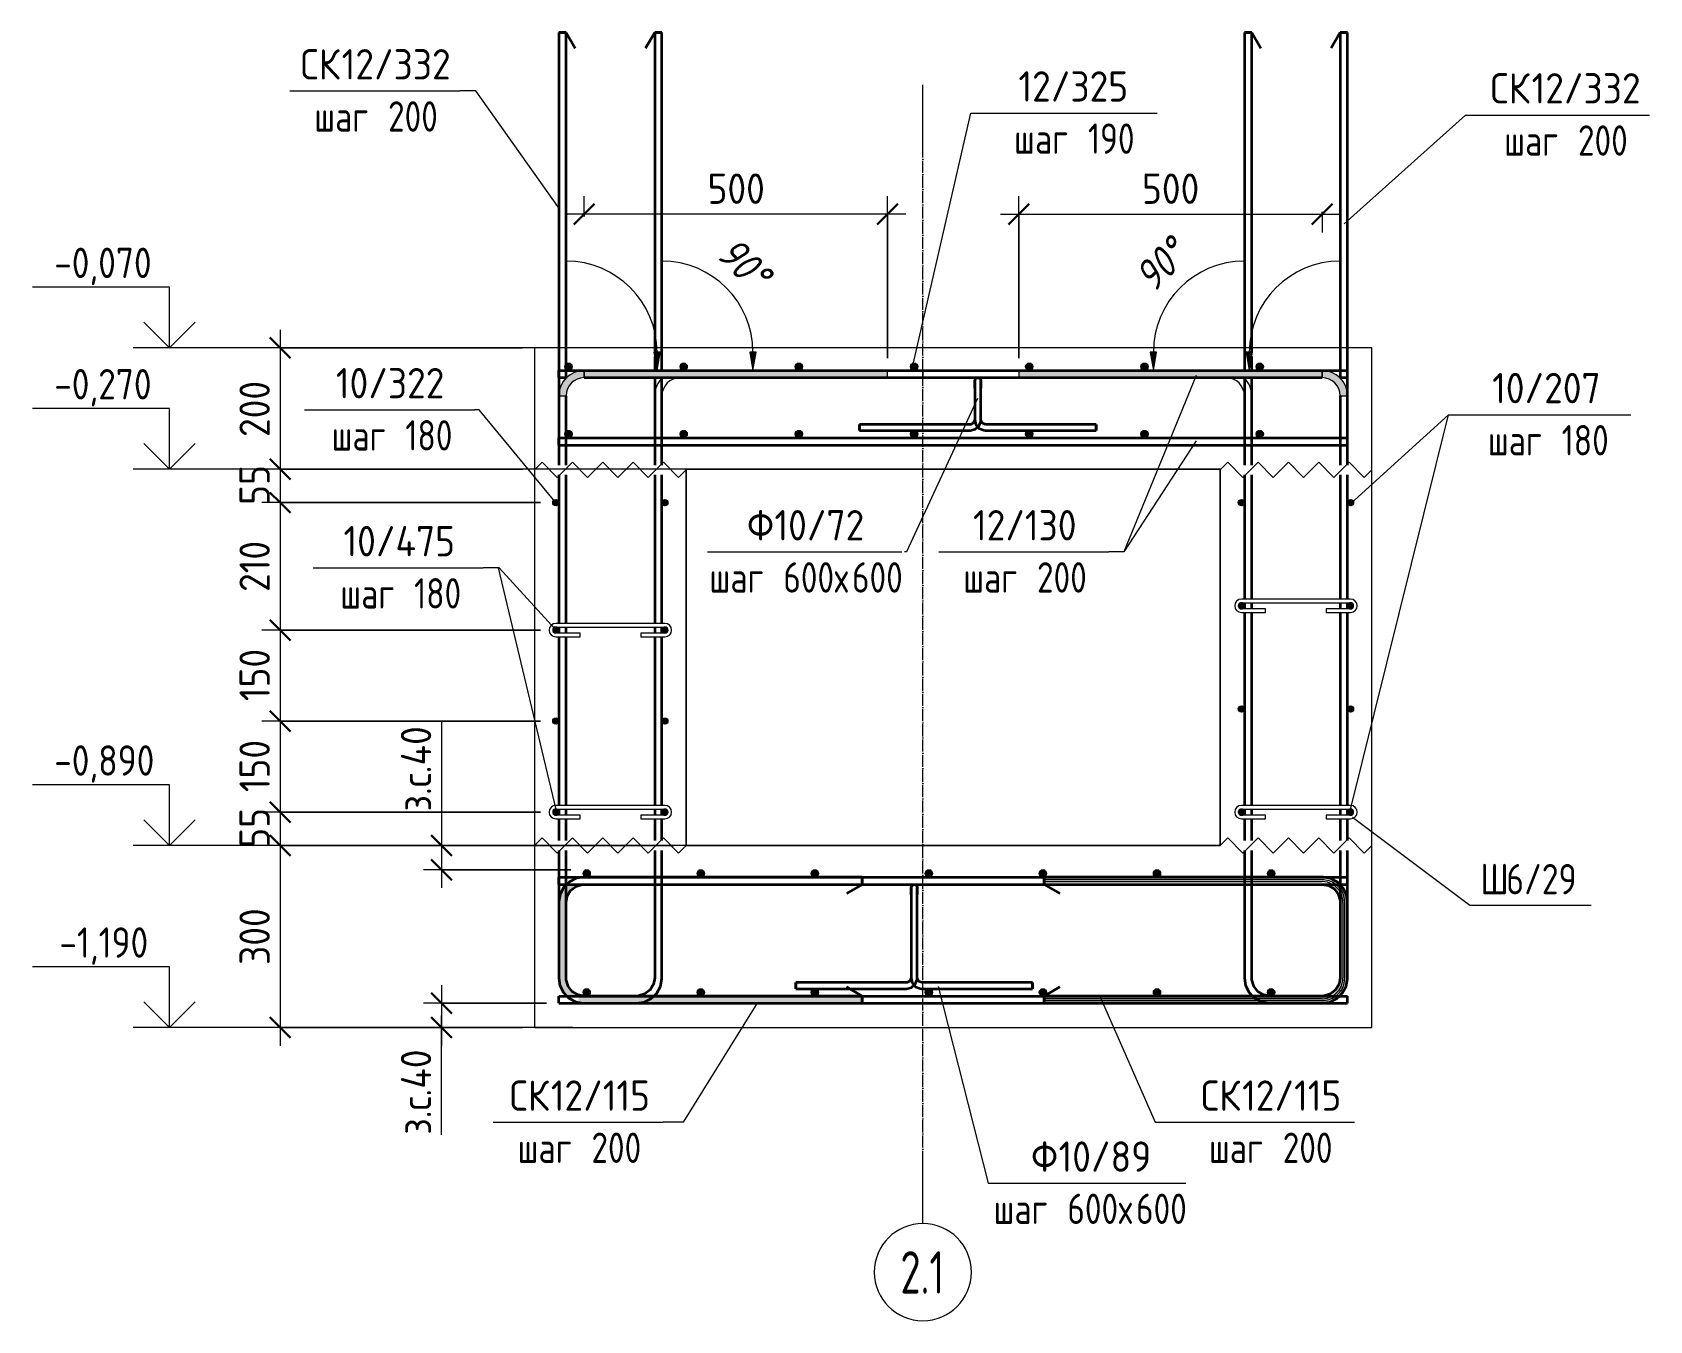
# Model space of a CAD drawing. Header units: millimetres. Extents: x 677 to 38046, y -1785 to 52249.
# Drawn here: x 6745 to 9410, y -1673 to 450 of the extents above.
import ezdxf

# ---------------------------------------------------------------- set-up
doc = ezdxf.new("R2010")
doc.units = ezdxf.units.MM
doc.linetypes.add('02 Штрихпунктирная _20 мм_', pattern=[25, 20, -2.5, 0, -2.5])
for name, color, linetype, lineweight in [('AA_Dim', 7, 'Continuous', 9), ('AA_Dim-20', 7, 'Continuous', 9), ('AA_Linii', 7, 'Continuous', 9), ('AA_Oformlenie', 7, 'Continuous', 9), ('AA_Vinoska', 7, 'Continuous', 9), ('AA_Visotnaya otmetka', 7, 'Continuous', 9), ('AF_Perekritie', 7, 'Continuous', 60), ('AF_Perekritie_Опалубка', 253, 'Continuous', 20), ('AF_Stena_Опалубка', 253, 'Continuous', 20), ('KR_Armatura', 7, 'Continuous', 20), ('KR_Armatura_Tonkie', 7, 'Continuous', 20), ('KR_Fundament', 7, 'Continuous', 20), ('Оси', 7, 'Continuous', 9)]:
    doc.layers.add(name, color=color, linetype=linetype, lineweight=lineweight)
doc.styles.add('GOST Common', font='GOST_Common.ttf', dxfattribs={"width": 0.85, "height": 50})
doc.styles.add('ISOCPEUR_4', font='isocpeur.TTF', dxfattribs={"width": 0.7, "height": 70})
doc.styles.add('ISOCPEUR_5', font='isocpeur.TTF', dxfattribs={"width": 0.9, "height": 50})
doc.styles.add('ISOCPEUR_6', font='isocpeur.TTF', dxfattribs={"width": 0.8, "height": 50})
doc.styles.add('ISOCPEUR_7', font='isocpeur.TTF', dxfattribs={"width": 0.85, "height": 50})
doc.styles.add('ISOCPEUR_I', font='isocpeui.ttf', dxfattribs={"width": 0.85, "height": 50})
doc.dimstyles.new('00_Точн_3_знака__прозр__2', dxfattribs={"dimscale": 304.8, "dimtxt": 50.137748, "dimasz": 0.111549, "dimexe": 0.098425, "dimexo": 0.065617, "dimgap": 0.006562, "dimtad": 1, "dimdec": 3, "dimrnd": 0.001, "dimdsep": 46, "dimtxsty": 'ISOCPEUR_5', "dimblk1": 'OBLIQUE', "dimblk2": 'OBLIQUE', "dimsah": 1, "dimcen": 0.09, "dimdle": 0.098425, "dimazin": 0, "dimtfac": 1, "dimtdec": 4, "dimtix": 1, "dimtmove": 0, "dimatfit": 3, "dimfxl": 1, "dimtvp": 1, "dimtolj": 1, "dimtzin": 0, "dimlwd": 18, "dimlwe": 18, "dimarcsym": 2})
doc.dimstyles.new('00_Точн_3_знака__прозр__3', dxfattribs={"dimscale": 304.8, "dimtxt": 50.137748, "dimasz": 0.111549, "dimexe": 0.098425, "dimexo": 0.065617, "dimgap": 0.006562, "dimtad": 1, "dimdec": 3, "dimrnd": 0.001, "dimdsep": 46, "dimtxsty": 'ISOCPEUR_5', "dimblk1": 'OBLIQUE', "dimblk2": 'OBLIQUE', "dimsah": 1, "dimcen": 0.09, "dimdle": 0.098425, "dimazin": 0, "dimtfac": 1, "dimtdec": 4, "dimtix": 1, "dimtmove": 1, "dimatfit": 3, "dimfxl": 1, "dimtvp": 1, "dimtolj": 1, "dimtzin": 0, "dimlwd": 18, "dimlwe": 18, "dimarcsym": 2})

msp = doc.modelspace()

# ---------------------------------------------------------------- texts
at = {"layer": 'AA_Vinoska', "char_height": 50, "attachment_point": 1}
for s, insert, width, style in [('СК', (7186.4534, 422.3783), 82.253137, 'ISOCPEUR_5'), ('12/332', (7254.319, 422.3783), 222.227775, 'ISOCPEUR_5'), ('12/325', (8369.7933, 385.8524), 222.227775, 'ISOCPEUR_5'), ('СК', (9147.6727, 382.776), 82.253137, 'ISOCPEUR_5'), ('12/332', (9215.5383, 382.776), 222.227775, 'ISOCPEUR_5'), ('шаг', (7208.9634, 336.3973), 116.7257, 'ISOCPEUR_6'), (' 200', (7305.2717, 336.3973), 133.4008, 'ISOCPEUR_6'), (' 190', (8458.8316, 299.8713), 123.1392, 'ISOCPEUR_6'), (' 200', (9266.491, 296.795), 133.4008, 'ISOCPEUR_6'), ('шаг', (8362.5233, 299.8713), 116.7257, 'ISOCPEUR_6'), ('шаг', (9170.1827, 296.795), 116.7257, 'ISOCPEUR_6'), ('10/322', (7244.7823, -103.1005), 222.227775, 'ISOCPEUR_5'), ('10/207', (9150.5726, -111.1687), 222.227775, 'ISOCPEUR_5'), ('шаг', (7237.5123, -189.0816), 116.7257, 'ISOCPEUR_6'), (' 180', (7333.8207, -189.0816), 123.1392, 'ISOCPEUR_6'), ('шаг', (9143.3026, -197.1497), 116.7257, 'ISOCPEUR_6'), (' 180', (9239.611, -197.1497), 123.1392, 'ISOCPEUR_6'), ('\\fISOCPEUR|b0|i0|c204|p34|;\\W.9;Ф', (7922.4583, -337.224), 54.835425, 'ISOCPEUR_5'), ('10/72', (7967.702, -337.224), 183.265762, 'ISOCPEUR_5'), ('12/130', (8294.847, -337.224), 210.683475, 'ISOCPEUR_5'), ('12/130', (8294.847, -337.224), 210.683475, 'ISOCPEUR_5'), ('10/475', (7257.3467, -363.4695), 226.556887, 'ISOCPEUR_5'), (' 600', (7956.7066, -423.205), 133.4008, 'ISOCPEUR_6'), ('600', (8095.3483, -423.205), 103.8987, 'ISOCPEUR_6'), (' 200', (8374.8753, -423.205), 133.4008, 'ISOCPEUR_6'), (' 200', (8374.8753, -423.205), 133.4008, 'ISOCPEUR_6'), (' 180', (7348.185, -449.4506), 123.1392, 'ISOCPEUR_6'), ('шаг', (7860.3983, -423.205), 116.7257, 'ISOCPEUR_6'), ('\\fISOCPEUR|b0|i0|c204|p34|;\\W.8;х', (8066.7733, -423.205), 34.6329, 'ISOCPEUR_6'), ('шаг', (8278.567, -423.205), 116.7257, 'ISOCPEUR_6'), ('шаг', (8278.567, -423.205), 116.7257, 'ISOCPEUR_6'), ('шаг', (7251.8767, -449.4506), 116.7257, 'ISOCPEUR_6'), ('\\fGOST Common|b0|i0|c204|p34|;\\W.85;Ш', (9131.0243, -920.4291), 51.789012, 'GOST Common'), ('6/29', (9173.7545, -920.4291), 147.189825, 'GOST Common'), ('СК', (7531.1812, -1277.0703), 82.253137, 'ISOCPEUR_5'), ('12/115', (7599.0468, -1277.0703), 199.139175, 'ISOCPEUR_5'), ('СК', (8670.6242, -1277.0703), 82.253137, 'ISOCPEUR_5'), ('12/115', (8738.4899, -1277.0703), 199.139175, 'ISOCPEUR_5'), ('шаг', (7544.1512, -1363.0514), 116.7257, 'ISOCPEUR_6'), (' 200', (7640.4595, -1363.0514), 133.4008, 'ISOCPEUR_6'), ('\\fISOCPEUR|b0|i0|c204|p34|;\\W.9;Ф', (8390.6485, -1377.632), 54.835425, 'ISOCPEUR_5'), ('10/89', (8435.8923, -1377.632), 183.265762, 'ISOCPEUR_5'), ('шаг', (8683.5942, -1363.0514), 116.7257, 'ISOCPEUR_6'), (' 200', (8779.9026, -1363.0514), 133.4008, 'ISOCPEUR_6'), (' 600', (8424.8969, -1463.613), 133.4008, 'ISOCPEUR_6'), ('600', (8563.5385, -1463.613), 103.8987, 'ISOCPEUR_6'), ('шаг', (8328.5885, -1463.613), 116.7257, 'ISOCPEUR_6'), ('\\fISOCPEUR|b0|i0|c204|p34|;\\W.8;х', (8534.9635, -1463.613), 34.6329, 'ISOCPEUR_6')]:
    msp.add_mtext(s, dxfattribs=dict(at, insert=insert, width=width, style=style))
at = {"layer": 'AA_Vinoska', "char_height": 50, "width": 106.303763, "attachment_point": 1, "style": 'ISOCPEUR_I'}
for insert, rotation in [((8556.6758, 54.2824), 45), ((7904.8176, 117.1513), 315)]:
    msp.add_mtext('90°', dxfattribs=dict(at, insert=insert, rotation=rotation))
at = {"layer": 'AA_Visotnaya otmetka', "char_height": 50, "attachment_point": 1, "line_spacing_factor": 1.135194, "style": 'ISOCPEUR_7'}
for s, insert, width in [('-0,070', (6780.5446, 95.1359), 191.919467), ('-0,270', (6780.5446, -104.8641), 191.919467), ('-0,890', (6780.5446, -724.8641), 191.919467), ('-1,190', (6789.0677, -1024.8641), 171.464101)]:
    msp.add_mtext(s, dxfattribs=dict(at, insert=insert, width=width))
at = {"layer": 'Оси', "insert": (8175.125, -1558.4712), "char_height": 70, "width": 89.789, "attachment_point": 1, "style": 'ISOCPEUR_4'}
msp.add_mtext('2.1', dxfattribs=at)

# ---------------------------------------------------------------- blocks, each defined once
blk = doc.blocks.new('Грунт - Грунт-3689481-Сечение 6')
at = {"layer": 'AF_Perekritie', "lineweight": 20}
for p, q in [((3490.1, -270), (2610.1, -270)), ((2610.1, -270), (2610.1, -890)), ((3490.1, -890), (3490.1, -270)), ((2610.1, -890), (3490.1, -890))]:
    blk.add_line(p, q, dxfattribs=at)
blk = doc.blocks.new('350_Стержень П торец СК-СГ _НесАрм_РабПлоск_ - 350_Стержень П торец СК-СГ _НесАрм_РабПлоск_-3752071-Сечение 6')
at = {"layer": 'KR_Armatura_Tonkie', "lineweight": 35}
for p, q in [((2900.1, -942), (2442.1, -942)), ((2442.1, -954), (2900.1, -954)), ((2900.1, -954), (2874.1, -969)), ((2900.1, -954), (2900.1, -942)), ((2900.1, -942), (2900.1, -954)), ((2400.1, -984), (2400.1, -1108)), ((2412.1, -1108), (2412.1, -984)), ((2900.1, -1138), (2442.1, -1138)), ((2900.1, -1138), (2874.1, -1123)), ((2900.1, -1138), (2900.1, -1150)), ((2900.1, -1150), (2900.1, -1138)), ((2442.1, -1150), (2900.1, -1150))]:
    blk.add_line(p, q, dxfattribs=at)
at = {"layer": 'KR_Armatura_Tonkie', "lineweight": 35, "flags": 128}
for points in [[(2413.4, -954), (2408.6, -958.6), (2402.5, -969.9), (2400.1, -982.5), (2400.1, -984)], [(2412.1, -984), (2414, -973.3), (2419.6, -964.1), (2428.2, -957.4), (2438.5, -954.2), (2442.1, -954)], [(2442.1, -942), (2429.4, -944), (2417.9, -949.7), (2413.4, -954)], [(2400.1, -1108), (2402, -1120.7), (2407.7, -1132.2), (2413.3, -1138)], [(2442.1, -1138), (2431.4, -1136), (2422.1, -1130.4), (2415.5, -1121.9), (2412.3, -1111.5), (2412.1, -1108)], [(2413.3, -1138), (2416.6, -1141.4), (2427.9, -1147.5), (2440.5, -1150), (2442.1, -1150)]]:
    blk.add_lwpolyline(points, dxfattribs=at)
blk = doc.blocks.new('350_Стержень П торец СК-СГ _НесАрм_РабПлоск_ - 350_Стержень П торец СК-СГ _НесАрм_РабПлоск_-3752233-Сечение 6')
at = {"layer": 'KR_Armatura_Tonkie', "lineweight": 35}
for p, q in [((3658.1, -942), (3200.1, -942)), ((3200.1, -954), (3200.1, -942)), ((3200.1, -942), (3200.1, -954)), ((3200.1, -954), (3658.1, -954)), ((3200.1, -954), (3226, -969)), ((3688.1, -984), (3688.1, -1108)), ((3700.1, -1108), (3700.1, -984)), ((3200.1, -1138), (3226, -1123)), ((3658.1, -1138), (3200.1, -1138)), ((3200.1, -1138), (3200.1, -1150)), ((3200.1, -1150), (3200.1, -1138)), ((3200.1, -1150), (3658.1, -1150))]:
    blk.add_line(p, q, dxfattribs=at)
at = {"layer": 'KR_Armatura_Tonkie', "lineweight": 35, "flags": 128}
for points in [[(3686.8, -954), (3683.5, -950.6), (3672.2, -944.5), (3659.6, -942), (3658.1, -942)], [(3658.1, -954), (3668.7, -956), (3678, -961.6), (3684.7, -970.1), (3687.9, -980.5), (3688.1, -984)], [(3700.1, -984), (3698.1, -971.3), (3692.4, -959.8), (3686.8, -954)], [(3688.1, -1108), (3686.1, -1118.7), (3680.5, -1127.9), (3672, -1134.6), (3661.6, -1137.8), (3658.1, -1138)], [(3686.7, -1138), (3691.5, -1133.4), (3697.6, -1122.1), (3700, -1109.5), (3700.1, -1108)], [(3658.1, -1150), (3670.7, -1148), (3682.3, -1142.3), (3686.7, -1138)]]:
    blk.add_lwpolyline(points, dxfattribs=at)
blk = doc.blocks.new('350_Стержень П торец СК-СГ _НесАрм_РабПлоск_ - 350_Стержень П торец СК-СГ _НесАрм_РабПлоск_-V1-Сечение 6')
at = {"layer": 'KR_Armatura'}
for p, q in [((3200.1, -946.5), (3200.1, -949.5)), ((3658.1, -946.5), (3200.1, -946.5)), ((3200.1, -949.5), (3658.1, -949.5)), ((3692.6, -984), (3692.6, -1108)), ((3695.5, -1108), (3695.5, -984)), ((3658.1, -1142.5), (3200.1, -1142.5)), ((3200.1, -1142.5), (3200.1, -1145.5)), ((3200.1, -1145.5), (3658.1, -1145.5))]:
    blk.add_line(p, q, dxfattribs=at)
for centre, radius, start, end in [((3658.1, -984), 37.5, 53.8292, 90), ((3658.1, -984), 34.5, 60.4167, 90), ((3658.1, -984), 34.5, 0, 60), ((3658.1, -984), 37.5, 360, 53.8292), ((3658.1, -1108), 34.5, 300, 0), ((3658.1, -1108), 37.5, 306.1708, 360), ((3658.1, -1108), 34.5, 270, 299.5833), ((3658.1, -1108), 37.5, 270, 306.1708)]:
    blk.add_arc(centre, radius, start, end, dxfattribs=at)
at = {"layer": 'KR_Armatura_Tonkie', "lineweight": 35}
for p, q in [((3658.1, -942), (3200.1, -942)), ((3200.1, -946.5), (3200.1, -942)), ((3200.1, -942), (3200.1, -954)), ((3200.1, -954), (3200.1, -949.5)), ((3200.1, -954), (3658.1, -954)), ((3200.1, -954), (3226, -969)), ((3688.1, -984), (3688.1, -1108)), ((3700.1, -1108), (3700.1, -984)), ((3200.1, -1138), (3226, -1123)), ((3658.1, -1138), (3200.1, -1138)), ((3200.1, -1138), (3200.1, -1150)), ((3200.1, -1142.5), (3200.1, -1138)), ((3200.1, -1150), (3200.1, -1145.5)), ((3200.1, -1150), (3658.1, -1150))]:
    blk.add_line(p, q, dxfattribs=at)
at = {"layer": 'KR_Armatura_Tonkie', "lineweight": 35, "flags": 128}
for points in [[(3686.8, -954), (3683.5, -950.6), (3672.2, -944.5), (3659.6, -942), (3658.1, -942)], [(3658.1, -954), (3668.7, -956), (3678, -961.6), (3684.7, -970.1), (3687.9, -980.5), (3688.1, -984)], [(3700.1, -984), (3698.1, -971.3), (3692.4, -959.8), (3686.8, -954)], [(3688.1, -1108), (3686.1, -1118.7), (3680.5, -1127.9), (3672, -1134.6), (3661.6, -1137.8), (3658.1, -1138)], [(3686.7, -1138), (3691.5, -1133.4), (3697.6, -1122.1), (3700, -1109.5), (3700.1, -1108)], [(3658.1, -1150), (3670.7, -1148), (3682.3, -1142.3), (3686.7, -1138)]]:
    blk.add_lwpolyline(points, dxfattribs=at)
blk = doc.blocks.new('351_Ряд стержней П переменный шаг _НесАрм_РабПлоск_ - Тип 1-3815192-Сечение 6')
at = {"layer": 'KR_Armatura_Tonkie', "lineweight": 35}
for p, q in [((3530.1, 450), (3530.1, -107)), ((3542.1, 450), (3530.1, 450)), ((3530.1, 450), (3542.1, 450)), ((3542.1, -77), (3542.1, 450)), ((3542.1, 450), (3557.1, 424)), ((3688.1, 450), (3673.1, 424)), ((3688.1, 450), (3688.1, -107)), ((3688.1, 450), (3700.1, 450)), ((3700.1, 450), (3688.1, 450)), ((3700.1, -263), (3700.1, 450)), ((3542.1, -107), (3542.1, -84.3)), ((3530.1, -119), (3530.1, -218)), ((3542.1, -218), (3542.1, -119)), ((3688.1, -107), (3688.1, -119)), ((3688.1, -119), (3688.1, -119.7)), ((3688.1, -149), (3688.1, -218)), ((3530.1, -218), (3530.1, -230)), ((3530.1, -230), (3530.1, -263)), ((3542.1, -230), (3542.1, -218)), ((3542.1, -263), (3542.1, -230)), ((3688.1, -218), (3688.1, -230)), ((3688.1, -230), (3688.1, -263)), ((3530.1, -279), (3530.1, -484)), ((3542.1, -484), (3542.1, -279)), ((3688.1, -279), (3688.1, -484)), ((3700.1, -484), (3700.1, -279)), ((3530.1, -490), (3530.1, -500)), ((3530.1, -506), (3530.1, -824)), ((3542.1, -500), (3542.1, -490)), ((3542.1, -824), (3542.1, -506)), ((3688.1, -490), (3688.1, -500)), ((3688.1, -506), (3688.1, -824)), ((3700.1, -500), (3700.1, -490)), ((3700.1, -824), (3700.1, -506)), ((3530.1, -830), (3530.1, -840)), ((3530.1, -846), (3530.1, -882)), ((3542.1, -840), (3542.1, -830)), ((3542.1, -882), (3542.1, -846)), ((3688.1, -830), (3688.1, -840)), ((3688.1, -846), (3688.1, -882)), ((3700.1, -840), (3700.1, -830)), ((3700.1, -882), (3700.1, -846)), ((3530.1, -898), (3530.1, -942)), ((3542.1, -942), (3542.1, -898)), ((3688.1, -898), (3688.1, -942)), ((3700.1, -1108), (3700.1, -898)), ((3530.1, -942), (3530.1, -954)), ((3530.1, -954), (3530.1, -1108)), ((3542.1, -954), (3542.1, -942)), ((3542.1, -1108), (3542.1, -954)), ((3688.1, -942), (3688.1, -954)), ((3688.1, -954), (3688.1, -1108)), ((3658.1, -1138), (3572.1, -1138)), ((3572.1, -1150), (3658.1, -1150))]:
    blk.add_line(p, q, dxfattribs=at)
at = {"layer": 'KR_Armatura_Tonkie', "lineweight": 35, "flags": 128}
for points in [[(3530.1, -1108), (3532, -1120.7), (3537.7, -1132.2), (3543.3, -1138)], [(3572.1, -1138), (3561.4, -1136), (3552.1, -1130.4), (3545.5, -1121.9), (3542.3, -1111.5), (3542.1, -1108)], [(3688.1, -1108), (3686.1, -1118.7), (3680.5, -1127.9), (3672, -1134.6), (3661.6, -1137.8), (3658.1, -1138)], [(3686.7, -1138), (3691.5, -1133.4), (3697.6, -1122.1), (3700, -1109.5), (3700.1, -1108)], [(3543.3, -1138), (3546.6, -1141.4), (3557.9, -1147.5), (3570.5, -1150), (3572.1, -1150)], [(3658.1, -1150), (3670.7, -1148), (3682.3, -1142.3), (3686.7, -1138)]]:
    blk.add_lwpolyline(points, dxfattribs=at)
blk = doc.blocks.new('351_Ряд стержней П переменный шаг _НесАрм_РабПлоск_ - Тип 1-3816183-Сечение 6')
at = {"layer": 'KR_Armatura_Tonkie', "lineweight": 35}
for p, q in [((2400.1, 450), (2400.1, -263)), ((2412.1, 450), (2400.1, 450)), ((2400.1, 450), (2412.1, 450)), ((2412.1, -107), (2412.1, 450)), ((2412.1, 450), (2427.1, 424)), ((2558.1, 450), (2543.1, 424)), ((2558.1, 450), (2558.1, -77)), ((2558.1, 450), (2570.1, 450)), ((2570.1, 450), (2558.1, 450)), ((2570.1, -107), (2570.1, 450)), ((2558.1, -84.3), (2558.1, -107)), ((2412.1, -119), (2412.1, -107)), ((2412.1, -119.7), (2412.1, -119)), ((2558.1, -119), (2558.1, -218)), ((2570.1, -218), (2570.1, -119)), ((2412.1, -218), (2412.1, -149)), ((2412.1, -230), (2412.1, -218)), ((2412.1, -263), (2412.1, -230)), ((2558.1, -218), (2558.1, -230)), ((2558.1, -230), (2558.1, -263)), ((2570.1, -230), (2570.1, -218)), ((2570.1, -263), (2570.1, -230)), ((2400.1, -279), (2400.1, -524)), ((2412.1, -524), (2412.1, -279)), ((2558.1, -279), (2558.1, -524)), ((2570.1, -524), (2570.1, -279)), ((2400.1, -530), (2400.1, -540)), ((2412.1, -540), (2412.1, -530)), ((2558.1, -530), (2558.1, -540)), ((2570.1, -540), (2570.1, -530)), ((2400.1, -546), (2400.1, -824)), ((2412.1, -824), (2412.1, -546)), ((2558.1, -546), (2558.1, -824)), ((2570.1, -824), (2570.1, -546)), ((2400.1, -830), (2400.1, -840)), ((2400.1, -846), (2400.1, -882)), ((2412.1, -840), (2412.1, -830)), ((2412.1, -882), (2412.1, -846)), ((2558.1, -830), (2558.1, -840)), ((2558.1, -846), (2558.1, -882)), ((2570.1, -840), (2570.1, -830)), ((2570.1, -882), (2570.1, -846)), ((2400.1, -898), (2400.1, -1108)), ((2412.1, -942), (2412.1, -898)), ((2558.1, -898), (2558.1, -942)), ((2570.1, -942), (2570.1, -898)), ((2412.1, -954), (2412.1, -942)), ((2412.1, -1108), (2412.1, -954)), ((2558.1, -942), (2558.1, -954)), ((2558.1, -954), (2558.1, -1108)), ((2570.1, -954), (2570.1, -942)), ((2570.1, -1108), (2570.1, -954)), ((2528.1, -1138), (2442.1, -1138)), ((2442.1, -1150), (2528.1, -1150))]:
    blk.add_line(p, q, dxfattribs=at)
at = {"layer": 'KR_Armatura_Tonkie', "lineweight": 35, "flags": 128}
for points in [[(2400.1, -1108), (2402, -1120.7), (2407.7, -1132.2), (2413.3, -1138)], [(2442.1, -1138), (2431.4, -1136), (2422.1, -1130.4), (2415.5, -1121.9), (2412.3, -1111.5), (2412.1, -1108)], [(2558.1, -1108), (2556.1, -1118.7), (2550.5, -1127.9), (2542, -1134.6), (2531.6, -1137.8), (2528.1, -1138)], [(2556.7, -1138), (2561.5, -1133.4), (2567.6, -1122.1), (2570, -1109.5), (2570.1, -1108)], [(2413.3, -1138), (2416.6, -1141.4), (2427.9, -1147.5), (2440.5, -1150), (2442.1, -1150)], [(2528.1, -1150), (2540.7, -1148), (2552.3, -1142.3), (2556.7, -1138)]]:
    blk.add_lwpolyline(points, dxfattribs=at)
blk = doc.blocks.new('261_Лягушка _НесАрм_РабПлоск_ - 10 А240-3810546-Сечение 6')
at = {"layer": 'KR_Armatura_Tonkie', "lineweight": 35}
for p, q in [((2980.8, -971.5), (2980.8, -1108.5)), ((2980.8, -971.5), (2980.8, -1108.5)), ((2990.8, -1108.5), (2990.8, -971.5)), ((2990.8, -1108.5), (2990.8, -971.5)), ((2973.3, -1116), (2790.8, -1116)), ((2790.8, -1116), (2790.8, -1126)), ((2790.8, -1126), (2790.8, -1116)), ((3180.8, -1116), (2998.3, -1116)), ((3180.8, -1126), (3180.8, -1116)), ((3180.8, -1116), (3180.8, -1126)), ((2790.8, -1126), (2973.3, -1126)), ((2998.3, -1126), (3180.8, -1126))]:
    blk.add_line(p, q, dxfattribs=at)
at = {"layer": 'KR_Armatura_Tonkie', "lineweight": 35, "flags": 128}
for points in [[(2980.8, -959), (2982.6, -955.1), (2986.8, -954.1), (2990.2, -956.7), (2990.8, -959)], [(2980.8, -959), (2980.8, -960.9), (2980.8, -966.1), (2980.8, -971.5)], [(2980.8, -971.5), (2980.8, -964.8), (2980.8, -960.2), (2980.8, -959)], [(2990.8, -971.5), (2990.8, -964.8), (2990.8, -960.2), (2990.8, -959)], [(2990.8, -959), (2990.8, -960.9), (2990.8, -966.1), (2990.8, -971.5)], [(2973.3, -1126), (2981.3, -1124.1), (2987.5, -1118.7), (2990.6, -1111), (2990.8, -1108.5)], [(2980.8, -1108.5), (2978.9, -1113.5), (2974.2, -1115.9), (2973.3, -1116)], [(2980.8, -1108.5), (2982.7, -1116.5), (2988.1, -1122.7), (2995.8, -1125.8), (2998.3, -1126)], [(2998.3, -1116), (2993.3, -1114.1), (2990.8, -1109.4), (2990.8, -1108.5)]]:
    blk.add_lwpolyline(points, dxfattribs=at)
blk = doc.blocks.new('261_Лягушка _НесАрм_РабПлоск_ - 10 А240-3810805-Сечение 6')
at = {"layer": 'KR_Armatura_Tonkie', "lineweight": 35}
for p, q in [((3085.7, -136.5), (3085.7, -188.5)), ((3085.7, -136.5), (3085.7, -188.5)), ((3095.7, -188.5), (3095.7, -136.5)), ((3095.7, -188.5), (3095.7, -136.5)), ((3078.2, -196), (2895.7, -196)), ((2895.7, -196), (2895.7, -206)), ((2895.7, -206), (2895.7, -196)), ((2895.7, -206), (3078.2, -206)), ((3285.7, -196), (3103.2, -196)), ((3103.2, -206), (3285.7, -206)), ((3285.7, -206), (3285.7, -196)), ((3285.7, -196), (3285.7, -206))]:
    blk.add_line(p, q, dxfattribs=at)
at = {"layer": 'KR_Armatura_Tonkie', "lineweight": 35, "flags": 128}
for points in [[(3085.7, -124), (3087.5, -120.1), (3091.7, -119.1), (3095.1, -121.7), (3095.7, -124)], [(3085.7, -124), (3085.7, -125.9), (3085.7, -131.1), (3085.7, -136.5)], [(3085.7, -136.5), (3085.7, -129.8), (3085.7, -125.2), (3085.7, -124)], [(3095.7, -136.5), (3095.7, -129.8), (3095.7, -125.2), (3095.7, -124)], [(3095.7, -124), (3095.7, -125.9), (3095.7, -131.1), (3095.7, -136.5)], [(3078.2, -206), (3086.2, -204.1), (3092.4, -198.7), (3095.5, -191), (3095.7, -188.5)], [(3085.7, -188.5), (3083.8, -193.5), (3079.1, -196), (3078.2, -196)], [(3085.7, -188.5), (3087.6, -196.5), (3093, -202.8), (3100.7, -205.8), (3103.2, -206)], [(3103.2, -196), (3098.2, -194.1), (3095.7, -189.4), (3095.7, -188.5)]]:
    blk.add_lwpolyline(points, dxfattribs=at)
blk = doc.blocks.new('Последовательность узлов - 3мм масшт20 маскировка-904226-Сечение 6')
at = {"layer": 'AA_Oformlenie'}
for p, q in [((2360.1, -890), (2372.6, -877.5)), ((2397.6, -902.5), (2372.6, -877.5)), ((2410.1, -890), (2422.6, -877.5)), ((2447.6, -902.5), (2422.6, -877.5)), ((2460.1, -890), (2472.6, -877.5)), ((2497.6, -902.5), (2472.6, -877.5)), ((2510.1, -890), (2522.6, -877.5)), ((2547.6, -902.5), (2522.6, -877.5)), ((2560.1, -890), (2572.6, -877.5)), ((2597.6, -902.5), (2572.6, -877.5)), ((2410.1, -890), (2397.6, -902.5)), ((2460.1, -890), (2447.6, -902.5)), ((2510.1, -890), (2497.6, -902.5)), ((2560.1, -890), (2547.6, -902.5)), ((2610.1, -890), (2597.6, -902.5))]:
    blk.add_line(p, q, dxfattribs=at)
blk = doc.blocks.new('079_Обозначение загиба стержня _ЭлУзла_ - Сплошные линии-3826917-Сечение 6')
at = {"layer": 'AA_Oformlenie'}
blk.add_hatch(color=256, dxfattribs=at).paths.add_polyline_path([(2720.1, -107), (2725.3, -77), (2714.8, -77)])
for p, q in [((2725.3, -77), (2714.8, -77)), ((2714.8, -77), (2720.1, -107)), ((2720.1, -107), (2725.3, -77)), ((3100.1, -107), (2600.1, -107)), ((2600.1, -119), (3100.1, -119))]:
    blk.add_line(p, q, dxfattribs=at)
for centre, radius, start, end in [((2570.1, -77), 150, 0.0049, 90), ((2600.1, -149), 42, 134.2549, 180), ((2600.1, -149), 30, 90, 180)]:
    blk.add_arc(centre, radius, start, end, dxfattribs=at)
blk = doc.blocks.new('079_Обозначение загиба стержня _ЭлУзла_ - Сплошные линии-3826904-Сечение 6')
at = {"layer": 'AA_Oformlenie'}
for points in [[(2562.1, -107), (2567.3, -77), (2556.8, -77)], [(2412.1, -149), (2413.1, -141.2), (2416.1, -134), (2421.1, -127.6), (2427.1, -123), (2434.3, -120), (2442.1, -119), (2442.1, -107), (2431.2, -108.4), (2421.1, -112.6), (2412.1, -119.7), (2405.7, -128), (2401.5, -138.1), (2400.1, -149)], [(2725.3, -119), (2942.1, -119), (2942.1, -107), (2442.1, -107), (2442.1, -119), (2722.2, -119)]]:
    blk.add_hatch(color=256, dxfattribs=at).paths.add_polyline_path(points)
for p, q in [((2567.3, -77), (2556.8, -77)), ((2556.8, -77), (2562.1, -107)), ((2562.1, -107), (2567.3, -77)), ((2442.1, -119), (2442.1, -107)), ((2942.1, -107), (2442.1, -107)), ((2942.1, -107), (2442.1, -107)), ((2442.1, -107), (2442.1, -119)), ((2442.1, -119), (2942.1, -119)), ((2442.1, -119), (2942.1, -119)), ((2942.1, -119), (2942.1, -107)), ((2942.1, -119), (2942.1, -107)), ((2400.1, -149), (2412.1, -149))]:
    blk.add_line(p, q, dxfattribs=at)
for centre, radius, start, end in [((2412.1, -77), 150, 0.0049, 90), ((2442.1, -149), 42, 90, 180), ((2442.1, -149), 42, 90, 180), ((2442.1, -149), 30, 90, 180), ((2442.1, -149), 30, 90, 180)]:
    blk.add_arc(centre, radius, start, end, dxfattribs=at)
blk = doc.blocks.new('079_Обозначение загиба стержня _ЭлУзла_ - Сплошные линии-3827175-Сечение 6')
at = {"layer": 'AA_Oformlenie'}
blk.add_hatch(color=256, dxfattribs=at).paths.add_polyline_path([(3380.1, -107), (3385.4, -77), (3374.8, -77)])
for p, q in [((3374.8, -77), (3380.1, -107)), ((3385.4, -77), (3374.8, -77)), ((3380.1, -107), (3385.4, -77)), ((3500.1, -107), (3000.1, -107)), ((3000.1, -107), (3000.1, -119)), ((3000.1, -119), (3500.1, -119))]:
    blk.add_line(p, q, dxfattribs=at)
for centre, radius, start, end in [((3530.1, -77), 150, 90, 179.9951), ((3500.1, -149), 30, 0, 90), ((3500.1, -149), 42, 0, 45.7451)]:
    blk.add_arc(centre, radius, start, end, dxfattribs=at)
blk = doc.blocks.new('079_Обозначение загиба стержня _ЭлУзла_ - Сплошные линии-3827170-Сечение 6')
at = {"layer": 'AA_Oformlenie'}
for points in [[(3538.1, -107), (3543.4, -77), (3532.8, -77)], [(3158.1, -119), (3658.1, -119), (3658.1, -107), (3158.1, -107)], [(3688.1, -149), (3700.1, -149), (3698.6, -138.1), (3694.4, -128), (3687.4, -119), (3679.1, -112.6), (3668.9, -108.4), (3658.1, -107), (3658.1, -119), (3665.8, -120), (3673.1, -123), (3679.4, -128), (3684, -134), (3687, -141.2)]]:
    blk.add_hatch(color=256, dxfattribs=at).paths.add_polyline_path(points)
for p, q in [((3532.8, -77), (3538.1, -107)), ((3543.4, -77), (3532.8, -77)), ((3538.1, -107), (3543.4, -77)), ((3658.1, -107), (3158.1, -107)), ((3158.1, -107), (3158.1, -119)), ((3158.1, -107), (3158.1, -119)), ((3658.1, -107), (3158.1, -107)), ((3158.1, -119), (3658.1, -119)), ((3158.1, -119), (3658.1, -119)), ((3658.1, -107), (3658.1, -119)), ((3658.1, -119), (3658.1, -107)), ((3688.1, -149), (3700.1, -149))]:
    blk.add_line(p, q, dxfattribs=at)
for centre, radius, start, end in [((3688.1, -77), 150, 90, 179.9951), ((3658.1, -149), 42, 360, 90), ((3658.1, -149), 42, 0, 90), ((3658.1, -149), 30, 0, 90), ((3658.1, -149), 30, 0, 90)]:
    blk.add_arc(centre, radius, start, end, dxfattribs=at)
blk = doc.blocks.new('079_Шпилька _ЭлУзла_ - d8 А240-3827634-Сечение 6')
at = {"layer": 'AA_Oformlenie'}
for p, q in [((2575.1, -824), (2395.1, -824)), ((2395.1, -830), (2575.1, -830)), ((2435.1, -840), (2395.1, -840)), ((2395.1, -846), (2435.1, -846)), ((2435.1, -846), (2435.1, -840)), ((2575.1, -840), (2535.1, -840)), ((2535.1, -840), (2535.1, -846)), ((2535.1, -846), (2575.1, -846))]:
    blk.add_line(p, q, dxfattribs=at)
for centre, radius, start, end in [((2395.1, -835), 11, 90, 270), ((2575.1, -835), 11, 270, 90), ((2395.1, -835), 5, 90, 270), ((2575.1, -835), 5, 270, 90)]:
    blk.add_arc(centre, radius, start, end, dxfattribs=at)
blk = doc.blocks.new('Ось сетки - d_4мм-2765513-Сечение 6')
at = {"layer": 'Оси'}
for start, end in [(0, 180), (0, 180), (180, 360), (180, 360)]:
    blk.add_arc((3000.1, -1593), 80, start, end, dxfattribs=at)
blk = doc.blocks.new('DIMBLOCK46-Сечение 6')
at = {"layer": 'AA_Dim-20', "lineweight": 18}
for p, q in [((8370.2, -87), (8370.2, 180.3)), ((8340.2, 150.3), (8900.2, 150.3)), ((8370.2, 150.3), (8370.2, -87)), ((8870.2, 154.3), (8870.2, 120.3)), ((8870.2, 150.3), (8870.2, 154.3))]:
    blk.add_line(p, q, dxfattribs=at)
at = {"layer": 'AA_Dim-20', "lineweight": 30}
for p, q in [((8370.2, 150.3), (8387.2, 167.3)), ((8870.2, 150.3), (8887.2, 167.3)), ((8370.2, 150.3), (8353.2, 133.3)), ((8870.2, 150.3), (8853.2, 133.3))]:
    blk.add_line(p, q, dxfattribs=at)
at = {"layer": 'AA_Dim-20', "color": 0, "lineweight": 18, "insert": (8573.4, 217.4), "char_height": 50, "width": 112.384, "attachment_point": 1, "line_spacing_factor": 1.135194, "style": 'ISOCPEUR_5'}
blk.add_mtext('500', dxfattribs=at)
blk = doc.blocks.new('_Oblique')
at = {"color": 0, "linetype": 'ByBlock', "lineweight": -2}
blk.add_line((-0.5, -0.5), (0.5, 0.5), dxfattribs=at)
blk = doc.blocks.new('DIMBLOCK47-Сечение 6')
at = {"layer": 'AA_Dim-20', "lineweight": 18}
for p, q in [((7654.2, 146.3), (7654.2, 180.3)), ((8154.2, -87), (8154.2, 180.3)), ((8184.2, 150.3), (7624.2, 150.3)), ((7654.2, 150.3), (7654.2, 146.3)), ((8154.2, 150.3), (8154.2, -87))]:
    blk.add_line(p, q, dxfattribs=at)
at = {"layer": 'AA_Dim-20', "lineweight": 30}
for p, q in [((7654.2, 150.3), (7671.2, 167.3)), ((8154.2, 150.3), (8171.2, 167.3)), ((7654.2, 150.3), (7637.2, 133.3)), ((8154.2, 150.3), (8137.2, 133.3))]:
    blk.add_line(p, q, dxfattribs=at)
at = {"layer": 'AA_Dim-20', "color": 0, "lineweight": 18, "insert": (7857.4, 217.4), "char_height": 50, "width": 112.384, "attachment_point": 1, "line_spacing_factor": 1.135194, "style": 'ISOCPEUR_5'}
blk.add_mtext('500', dxfattribs=at)
blk = doc.blocks.new('042_М_Арматуры - Диам длина поз _ Шаг-2260295-Сечение 6')
at = {"layer": 'AA_Vinoska'}
blk.add_line((3918, 313.8), (4198, 313.8), dxfattribs=at)
blk = doc.blocks.new('042_М_Арматуры - Диам длина поз _ Комментарий-2260297-Сечение 6')
at = {"layer": 'AA_Vinoska'}
blk.add_line((3113.6, -1446.6), (3433.6, -1446.6), dxfattribs=at)
blk = doc.blocks.new('DIMBLOCK48-Сечение 6')
at = {"layer": 'AA_Dim-20', "lineweight": 30}
for p, q in [((7419, -1150), (7402, -1133)), ((7419, -1150), (7436, -1167)), ((7419, -1190), (7402, -1173)), ((7419, -1190), (7436, -1207))]:
    blk.add_line(p, q, dxfattribs=at)
at = {"layer": 'AA_Dim-20', "lineweight": 18}
for p, q in [((7419, -1120), (7419, -1220)), ((7592.2, -1150), (7389, -1150)), ((7419, -1150), (7592.2, -1150)), ((7419, -1198.9), (7419, -1170)), ((7552.2, -1190), (7389, -1190)), ((7419, -1190), (7552.2, -1190)), ((7419, -1366.5), (7419, -1198.9))]:
    blk.add_line(p, q, dxfattribs=at)
at = {"layer": 'AA_Dim-20', "color": 0, "lineweight": 18, "insert": (7351.9, -1366.5), "char_height": 50, "width": 177.09, "attachment_point": 1, "rotation": 90, "line_spacing_factor": 1.135194, "style": 'ISOCPEUR_5'}
blk.add_mtext('з.с.40', dxfattribs=at)
blk = doc.blocks.new('DIMBLOCK49-Сечение 6')
at = {"layer": 'AA_Dim-20', "lineweight": 18}
for p, q in [((7419, -686.2), (7419, -853.8)), ((7419, -853.8), (7419, -910)), ((7419, -860), (7419, -960)), ((7802.2, -890), (7389, -890)), ((7419, -890), (7802.2, -890)), ((7632.2, -930), (7389, -930)), ((7419, -930), (7632.2, -930))]:
    blk.add_line(p, q, dxfattribs=at)
at = {"layer": 'AA_Dim-20', "lineweight": 30}
for p, q in [((7419, -890), (7402, -873)), ((7419, -890), (7436, -907)), ((7419, -930), (7402, -913)), ((7419, -930), (7436, -947))]:
    blk.add_line(p, q, dxfattribs=at)
at = {"layer": 'AA_Dim-20', "color": 0, "lineweight": 18, "insert": (7351.9, -833.8), "char_height": 50, "width": 177.09, "attachment_point": 1, "rotation": 90, "line_spacing_factor": 1.135194, "style": 'ISOCPEUR_5'}
blk.add_mtext('з.с.40', dxfattribs=at)
blk = doc.blocks.new('DIMBLOCK50-Сечение 6')
at = {"layer": 'AA_Dim-20', "lineweight": 30}
for p, q in [((7153, -70), (7136, -53)), ((7153, -70), (7170, -87)), ((7153, -270), (7136, -253)), ((7153, -270), (7170, -287))]:
    blk.add_line(p, q, dxfattribs=at)
at = {"layer": 'AA_Dim-20', "lineweight": 18}
for p, q in [((7153, -40), (7153, -270)), ((7552.2, -70), (7123, -70)), ((7153, -70), (7552.2, -70)), ((7552.2, -270), (7123, -270)), ((7153, -270), (7552.2, -270))]:
    blk.add_line(p, q, dxfattribs=at)
at = {"layer": 'AA_Dim-20', "color": 0, "lineweight": 18, "insert": (7085.9, -216.8), "char_height": 50, "width": 112.384, "attachment_point": 1, "rotation": 90, "line_spacing_factor": 1.135194, "style": 'ISOCPEUR_5'}
blk.add_mtext('200', dxfattribs=at)
blk = doc.blocks.new('DIMBLOCK51-Сечение 6')
at = {"layer": 'AA_Dim-20', "lineweight": 30}
for p, q in [((7153, -270), (7136, -253)), ((7153, -270), (7170, -287)), ((7153, -325), (7136, -308)), ((7153, -325), (7170, -342))]:
    blk.add_line(p, q, dxfattribs=at)
at = {"layer": 'AA_Dim-20', "lineweight": 18}
for p, q in [((7552.2, -270), (7123, -270)), ((7153, -270), (7153, -325)), ((7153, -270), (7552.2, -270)), ((7582.2, -325), (7123, -325)), ((7153, -325), (7582.2, -325))]:
    blk.add_line(p, q, dxfattribs=at)
at = {"layer": 'AA_Dim-20', "color": 0, "lineweight": 18, "insert": (7085.9, -328.7), "char_height": 50, "width": 74.923, "attachment_point": 1, "rotation": 90, "line_spacing_factor": 1.135194, "style": 'ISOCPEUR_5'}
blk.add_mtext('55', dxfattribs=at)
blk = doc.blocks.new('DIMBLOCK52-Сечение 6')
at = {"layer": 'AA_Dim-20', "lineweight": 30}
for p, q in [((7153, -325), (7136, -308)), ((7153, -325), (7170, -342)), ((7153, -535), (7136, -518)), ((7153, -535), (7170, -552))]:
    blk.add_line(p, q, dxfattribs=at)
at = {"layer": 'AA_Dim-20', "lineweight": 18}
for p, q in [((7582.2, -325), (7123, -325)), ((7153, -325), (7153, -535)), ((7153, -325), (7582.2, -325)), ((7582.2, -535), (7123, -535)), ((7153, -535), (7582.2, -535))]:
    blk.add_line(p, q, dxfattribs=at)
at = {"layer": 'AA_Dim-20', "color": 0, "lineweight": 18, "insert": (7085.9, -472.1), "char_height": 50, "width": 101.032, "attachment_point": 1, "rotation": 90, "line_spacing_factor": 1.135194, "style": 'ISOCPEUR_5'}
blk.add_mtext('210', dxfattribs=at)
blk = doc.blocks.new('DIMBLOCK53-Сечение 6')
at = {"layer": 'AA_Dim-20', "lineweight": 30}
for p, q in [((7153, -535), (7136, -518)), ((7153, -535), (7170, -552)), ((7153, -685), (7136, -668)), ((7153, -685), (7170, -702))]:
    blk.add_line(p, q, dxfattribs=at)
at = {"layer": 'AA_Dim-20', "lineweight": 18}
for p, q in [((7582.2, -535), (7123, -535)), ((7153, -535), (7153, -685)), ((7153, -535), (7582.2, -535)), ((7582.2, -685), (7123, -685)), ((7153, -685), (7582.2, -685))]:
    blk.add_line(p, q, dxfattribs=at)
at = {"layer": 'AA_Dim-20', "color": 0, "lineweight": 18, "insert": (7085.9, -652.1), "char_height": 50, "width": 101.032, "attachment_point": 1, "rotation": 90, "line_spacing_factor": 1.135194, "style": 'ISOCPEUR_5'}
blk.add_mtext('150', dxfattribs=at)
blk = doc.blocks.new('DIMBLOCK54-Сечение 6')
at = {"layer": 'AA_Dim-20', "lineweight": 18}
for p, q in [((7582.2, -685), (7123, -685)), ((7153, -685), (7153, -835)), ((7153, -685), (7582.2, -685)), ((7582.2, -835), (7123, -835)), ((7153, -835), (7582.2, -835))]:
    blk.add_line(p, q, dxfattribs=at)
at = {"layer": 'AA_Dim-20', "lineweight": 30}
for p, q in [((7153, -685), (7136, -668)), ((7153, -685), (7170, -702)), ((7153, -835), (7136, -818)), ((7153, -835), (7170, -852))]:
    blk.add_line(p, q, dxfattribs=at)
at = {"layer": 'AA_Dim-20', "color": 0, "lineweight": 18, "insert": (7085.9, -802.1), "char_height": 50, "width": 101.032, "attachment_point": 1, "rotation": 90, "line_spacing_factor": 1.135194, "style": 'ISOCPEUR_5'}
blk.add_mtext('150', dxfattribs=at)
blk = doc.blocks.new('DIMBLOCK55-Сечение 6')
at = {"layer": 'AA_Dim-20', "lineweight": 30}
for p, q in [((7153, -835), (7136, -818)), ((7153, -835), (7170, -852)), ((7153, -890), (7136, -873)), ((7153, -890), (7170, -907))]:
    blk.add_line(p, q, dxfattribs=at)
at = {"layer": 'AA_Dim-20', "lineweight": 18}
for p, q in [((7582.2, -835), (7123, -835)), ((7153, -835), (7153, -890)), ((7153, -835), (7582.2, -835)), ((7802.2, -890), (7123, -890)), ((7153, -890), (7802.2, -890))]:
    blk.add_line(p, q, dxfattribs=at)
at = {"layer": 'AA_Dim-20', "color": 0, "lineweight": 18, "insert": (7085.9, -893.7), "char_height": 50, "width": 74.923, "attachment_point": 1, "rotation": 90, "line_spacing_factor": 1.135194, "style": 'ISOCPEUR_5'}
blk.add_mtext('55', dxfattribs=at)
blk = doc.blocks.new('DIMBLOCK56-Сечение 6')
at = {"layer": 'AA_Dim-20', "lineweight": 30}
for p, q in [((7153, -890), (7136, -873)), ((7153, -890), (7170, -907)), ((7153, -1190), (7136, -1173)), ((7153, -1190), (7170, -1207))]:
    blk.add_line(p, q, dxfattribs=at)
at = {"layer": 'AA_Dim-20', "lineweight": 18}
for p, q in [((7802.2, -890), (7123, -890)), ((7153, -890), (7153, -1220)), ((7153, -890), (7802.2, -890)), ((7552.2, -1190), (7123, -1190)), ((7153, -1190), (7552.2, -1190))]:
    blk.add_line(p, q, dxfattribs=at)
at = {"layer": 'AA_Dim-20', "color": 0, "lineweight": 18, "insert": (7085.9, -1086.8), "char_height": 50, "width": 112.384, "attachment_point": 1, "rotation": 90, "line_spacing_factor": 1.135194, "style": 'ISOCPEUR_5'}
blk.add_mtext('300', dxfattribs=at)
blk = doc.blocks.new('Высотные отметки - Стрелка вверх-400292-Сечение 6')
at = {"layer": 'AA_Vinoska'}
for p, q in [((1758.4, 30), (1532.4, 30)), ((1758.4, -70), (1758.4, 30)), ((1758.4, -70), (1716, -27.6)), ((1758.4, -70), (1800.8, -27.6)), ((1818.4, -70), (1698.4, -70))]:
    blk.add_line(p, q, dxfattribs=at)
blk = doc.blocks.new('010_Текст с выноской - Текст 2 строки без точки-3863870-Сечение 6')
at = {"layer": 'AA_Vinoska'}
blk.add_line((3901.9, -988.1), (4101.9, -988.1), dxfattribs=at)

# ---------------------------------------------------------------- dimensions: what is measured, and where the dimension line sits
at = {"layer": 'AA_Dim', "lineweight": 18}
for base, p1, p2, override, picture, middle in [((7654.1777, 150.2962), (8154.1777, -107), (7654.1777, 126.2546), {"dimpost": '<>', "dimfxl": 551.731537}, 'DIMBLOCK47-Сечение 6', (7904.1777, 177.2962)), ((8870.1845, 150.2962), (8370.1845, -107), (8870.1845, 174.3378), {"dimpost": '<>', "dimfxl": 573.716802}, 'DIMBLOCK46-Сечение 6', (8620.1845, 177.2962))]:
    dim = msp.add_linear_dim(base=base, p1=p1, p2=p2, dimstyle='00_Точн_3_знака__прозр__2', override=override, dxfattribs=at)
    dim.commit()
    dim.dimension.update_dxf_attribs({"geometry": picture, "text_midpoint": middle})
for base, p1, p2, override, picture, middle in [((7152.9879, -270), (7572.1811, -70), (7572.1811, -270), {"dimpost": '<>', "dimfxl": 200}, 'DIMBLOCK50-Сечение 6', (7125.9879, -170)), ((7152.9879, -325), (7572.1811, -270), (7602.1811, -325), {"dimpost": '<>', "dimfxl": 62.64982}, 'DIMBLOCK51-Сечение 6', (7125.9879, -297.5)), ((7152.9879, -535), (7602.1811, -325), (7602.1811, -535), {"dimpost": '<>', "dimfxl": 210}, 'DIMBLOCK52-Сечение 6', (7125.9879, -430)), ((7152.9879, -685), (7602.1811, -535), (7602.1811, -685), {"dimpost": '<>', "dimfxl": 150}, 'DIMBLOCK53-Сечение 6', (7125.9879, -610)), ((7152.9879, -835), (7602.1811, -685), (7602.1811, -835), {"dimpost": '<>', "dimfxl": 150}, 'DIMBLOCK54-Сечение 6', (7125.9879, -760)), ((7152.9879, -890), (7602.1811, -835), (7822.1811, -890), {"dimpost": '<>', "dimfxl": 226.770809}, 'DIMBLOCK55-Сечение 6', (7125.9879, -862.5)), ((7152.9879, -1190), (7822.1811, -890), (7572.1811, -1190), {"dimpost": '<>', "dimfxl": 390.512484}, 'DIMBLOCK56-Сечение 6', (7125.9879, -1040))]:
    dim = msp.add_linear_dim(base=base, p1=p1, p2=p2, angle=90, dimstyle='00_Точн_3_знака__прозр__2', override=override, dxfattribs=at)
    dim.commit()
    dim.dimension.update_dxf_attribs({"geometry": picture, "text_midpoint": middle})
for base, p1, p2, override, picture, middle in [((7419.0249, -930), (7822.1811, -890), (7652.1811, -930), {"dimpost": 'з.с.<>', "dimfxl": 174.642492}, 'DIMBLOCK49-Сечение 6', (7385.2223, -745.2132)), ((7419.0249, -1190), (7612.1811, -1150), (7572.1811, -1190), {"dimpost": 'з.с.<>', "dimfxl": 56.568542}, 'DIMBLOCK48-Сечение 6', (7385.2223, -1277.9298))]:
    dim = msp.add_linear_dim(base=base, p1=p1, p2=p2, angle=90, dimstyle='00_Точн_3_знака__прозр__3', override=override, dxfattribs=at)
    dim.commit()
    dim.dimension.update_dxf_attribs({"geometry": picture, "text_midpoint": middle, "dimtype": 160, "text_rotation": 90})

# ---------------------------------------------------------------- hatches: boundary and pattern name
at = {"layer": 'AA_Oformlenie'}
for points in [[(7788.771, -1150), (8112.1811, -1150), (8112.1811, -1138), (7654.1811, -1138), (7646.4165, -1136.9778), (7639.1811, -1133.9808), (7632.7912, -1128.9829), (7628.2004, -1123), (7625.2033, -1115.7646), (7624.1811, -1107.9658), (7624.1811, -984), (7625.2033, -976.2354), (7628.2004, -969), (7633.1941, -962.6133), (7639.1811, -958.0192), (7646.4165, -955.0222), (7654.1811, -954), (7624.893, -954), (7624.4902, -954.3091), (7617.8115, -963.0129), (7613.6131, -973.1488), (7612.1811, -984.0259), (7612.1856, -1108), (7613.6134, -1118.8451), (7617.8126, -1128.9829), (7624.8986, -1138), (7646.1448, -1138), (7643.336, -1148.5677), (7654.2153, -1150)], [(8412.1811, -1150), (8870.1811, -1149.9955), (8881.0262, -1148.5677), (8891.164, -1144.3685), (8899.8696, -1137.6885), (8906.5496, -1128.9829), (8910.7488, -1118.8451), (8912.1811, -1107.9658), (8912.1777, -984), (8910.7491, -973.1488), (8906.5507, -963.0129), (8899.4692, -954), (8870.1811, -954), (8877.9457, -955.0222), (8885.1811, -958.0192), (8891.5679, -963.0129), (8896.1619, -969), (8899.1589, -976.2354), (8900.1811, -984.0259), (8900.1811, -1108), (8899.1589, -1115.7646), (8896.1619, -1123), (8891.164, -1129.3899), (8885.1811, -1133.9808), (8877.9457, -1136.9778), (8870.147, -1138), (8412.1811, -1138)]]:
    msp.add_hatch(color=250, dxfattribs=at).paths.add_polyline_path(points)
at = {"layer": 'KR_Armatura'}
h = msp.add_hatch(color=256, dxfattribs=at)
edge = h.paths.add_edge_path()
edge.add_arc((7628.1811, -101), 6, 0, 360)
for points in [[(7625.1811, -106.1962), (7631.1811, -106.1962), (7634.1811, -101), (7631.1811, -95.8038), (7625.1811, -95.8038), (7622.1811, -101)], [(7815.0561, -106.1962), (7821.0561, -106.1962), (7824.0561, -101), (7821.0561, -95.8038), (7815.0561, -95.8038), (7812.0561, -101)], [(8004.9311, -106.1962), (8010.9311, -106.1962), (8013.9311, -101), (8010.9311, -95.8038), (8004.9311, -95.8038), (8001.9311, -101)], [(8194.8061, -106.1962), (8200.8061, -106.1962), (8203.8061, -101), (8200.8061, -95.8038), (8194.8061, -95.8038), (8191.8061, -101)], [(8384.6811, -106.1962), (8390.6811, -106.1962), (8393.6811, -101), (8390.6811, -95.8038), (8384.6811, -95.8038), (8381.6811, -101)], [(8574.5561, -106.1962), (8580.5561, -106.1962), (8583.5561, -101), (8580.5561, -95.8038), (8574.5561, -95.8038), (8571.5561, -101)], [(8764.4311, -106.1962), (8770.4311, -106.1962), (8773.4311, -101), (8770.4311, -95.8038), (8764.4311, -95.8038), (8761.4311, -101)], [(7625.1811, -217.1962), (7631.1811, -217.1962), (7634.1811, -212), (7631.1811, -206.8038), (7625.1811, -206.8038), (7622.1811, -212)], [(7815.0561, -217.1962), (7821.0561, -217.1962), (7824.0561, -212), (7821.0561, -206.8038), (7815.0561, -206.8038), (7812.0561, -212)], [(8004.9311, -217.1962), (8010.9311, -217.1962), (8013.9311, -212), (8010.9311, -206.8038), (8004.9311, -206.8038), (8001.9311, -212)], [(8194.8061, -217.1962), (8200.8061, -217.1962), (8203.8061, -212), (8200.8061, -206.8038), (8194.8061, -206.8038), (8191.8061, -212)], [(8384.6811, -217.1962), (8390.6811, -217.1962), (8393.6811, -212), (8390.6811, -206.8038), (8384.6811, -206.8038), (8381.6811, -212)], [(8574.5561, -217.1962), (8580.5561, -217.1962), (8583.5561, -212), (8580.5561, -206.8038), (8574.5561, -206.8038), (8571.5561, -212)], [(8764.4311, -217.1962), (8770.4311, -217.1962), (8773.4311, -212), (8770.4311, -206.8038), (8764.4311, -206.8038), (8761.4311, -212)], [(7608.7262, -329.7553), (7612.1811, -325), (7608.7262, -320.2447), (7603.136, -322.0611), (7603.136, -327.9389)], [(7788.7262, -329.7553), (7792.1811, -325), (7788.7262, -320.2447), (7783.136, -322.0611), (7783.136, -327.9389)], [(8738.7262, -329.7553), (8742.1811, -325), (8738.7262, -320.2447), (8733.136, -322.0611), (8733.136, -327.9389)], [(8918.7262, -329.7553), (8922.1811, -325), (8918.7262, -320.2447), (8913.136, -322.0611), (8913.136, -327.9389)], [(8738.7262, -499.7553), (8742.1811, -495), (8738.7262, -490.2447), (8733.136, -492.1285), (8733.205, -497.9613), (8737.4177, -499.3301)], [(8918.6861, -499.7423), (8918.757, -499.7129), (8922.1811, -495), (8918.6861, -490.2577), (8913.136, -492.0611), (8913.136, -497.9389), (8918.4752, -499.6737)], [(7608.7262, -539.7553), (7612.1811, -535), (7608.7262, -530.2447), (7603.136, -532.1285), (7603.205, -537.9613), (7607.4177, -539.3301)], [(7788.6861, -539.7423), (7788.771, -539.6936), (7792.1811, -535), (7788.6861, -530.2577), (7783.136, -532.0611), (7783.136, -537.9389), (7788.4752, -539.6737)], [(8738.7262, -669.7553), (8742.1811, -665), (8738.7262, -660.2447), (8733.136, -662.0611), (8733.136, -667.9389)], [(8918.7262, -669.7553), (8922.1811, -665), (8918.7262, -660.2447), (8913.136, -662.0611), (8913.136, -667.9389)], [(7608.7262, -689.7553), (7612.1811, -685), (7608.7262, -680.2447), (7603.136, -682.0611), (7603.136, -687.9389)], [(7788.7262, -689.7553), (7792.1811, -685), (7788.7262, -680.2447), (7783.136, -682.0611), (7783.136, -687.9389)], [(7608.7262, -839.7553), (7612.1811, -835), (7608.7262, -830.2447), (7603.136, -832.1285), (7603.205, -837.9613), (7607.4177, -839.3301)], [(7788.6861, -839.7423), (7788.771, -839.6936), (7792.1811, -835), (7788.6861, -830.2577), (7783.136, -832.0611), (7783.136, -837.9389), (7788.4752, -839.6737)], [(8738.7262, -839.7553), (8742.1811, -835), (8738.7262, -830.2447), (8733.136, -832.1285), (8733.205, -837.9613), (8737.4177, -839.3301)], [(8918.6861, -839.7423), (8918.757, -839.7129), (8922.1811, -835), (8918.6861, -830.2577), (8913.136, -832.0611), (8913.136, -837.9389), (8918.4752, -839.6737)], [(7658.8037, -941.1962), (7661.1811, -941.1962), (7664.1811, -936), (7661.1811, -930.8038), (7655.1811, -930.8038), (7652.1811, -936), (7655.1811, -941.1962)], [(7843.1811, -941.1962), (7849.1811, -941.1962), (7852.1811, -936), (7849.1811, -930.8038), (7843.1811, -930.8038), (7840.1811, -936)], [(8031.1811, -941.1962), (8037.1811, -941.1962), (8040.1811, -936), (8037.1811, -930.8038), (8031.1811, -930.8038), (8028.1811, -936)], [(8219.1811, -941.1962), (8225.1811, -941.1962), (8228.1811, -936), (8225.1811, -930.8038), (8219.1811, -930.8038), (8216.1811, -936)], [(8407.1811, -941.1962), (8413.1811, -941.1962), (8416.1811, -936), (8413.1811, -930.8038), (8407.1811, -930.8038), (8404.1811, -936)], [(8595.1811, -941.1962), (8601.1811, -941.1962), (8604.1811, -936), (8601.1811, -930.8038), (8595.1811, -930.8038), (8592.1811, -936)], [(8783.1811, -941.1962), (8789.1811, -941.1962), (8792.1811, -936), (8789.1811, -930.8038), (8783.1811, -930.8038), (8780.1811, -936)], [(7655.1811, -1137.1962), (7661.1811, -1137.1962), (7664.1811, -1132), (7661.1811, -1126.8038), (7655.1811, -1126.8038), (7652.1811, -1132)], [(7843.1811, -1137.1962), (7849.1811, -1137.1962), (7852.1811, -1132), (7849.1811, -1126.8038), (7843.1811, -1126.8038), (7840.1811, -1132)], [(8031.1811, -1137.1962), (8037.1811, -1137.1962), (8040.1811, -1132), (8037.1811, -1126.8038), (8031.1811, -1126.8038), (8028.1811, -1132)], [(8219.1811, -1137.1962), (8225.1811, -1137.1962), (8228.1811, -1132), (8225.1811, -1126.8038), (8219.1811, -1126.8038), (8216.1811, -1132)], [(8407.1811, -1137.1962), (8413.1811, -1137.1962), (8416.1811, -1132), (8413.1811, -1126.8038), (8407.1811, -1126.8038), (8404.1811, -1132)], [(8595.1811, -1137.1962), (8601.1811, -1137.1962), (8604.1811, -1132), (8601.1811, -1126.8038), (8595.1811, -1126.8038), (8592.1811, -1132)], [(8783.1811, -1137.1962), (8789.1811, -1137.1962), (8792.1811, -1132), (8789.1811, -1126.8038), (8783.1811, -1126.8038), (8780.1811, -1132)]]:
    msp.add_hatch(color=256, dxfattribs=at).paths.add_polyline_path(points)
h = msp.add_hatch(color=256, dxfattribs=at)
edge = h.paths.add_edge_path()
edge.add_arc((7818.0561, -101), 6, 0, 360)
h = msp.add_hatch(color=256, dxfattribs=at)
edge = h.paths.add_edge_path()
edge.add_arc((8007.9311, -101), 6, 0, 360)
h = msp.add_hatch(color=256, dxfattribs=at)
edge = h.paths.add_edge_path()
edge.add_arc((8197.8061, -101), 6, 0, 360)
h = msp.add_hatch(color=256, dxfattribs=at)
edge = h.paths.add_edge_path()
edge.add_arc((8387.6811, -101), 6, 0, 360)
h = msp.add_hatch(color=256, dxfattribs=at)
edge = h.paths.add_edge_path()
edge.add_arc((8577.5561, -101), 6, 0, 360)
h = msp.add_hatch(color=256, dxfattribs=at)
edge = h.paths.add_edge_path()
edge.add_arc((8767.4311, -101), 6, 0, 360)
h = msp.add_hatch(color=256, dxfattribs=at)
edge = h.paths.add_edge_path()
edge.add_arc((7628.1811, -212), 6, 0, 360)
h = msp.add_hatch(color=256, dxfattribs=at)
edge = h.paths.add_edge_path()
edge.add_arc((7818.0561, -212), 6, 0, 360)
h = msp.add_hatch(color=256, dxfattribs=at)
edge = h.paths.add_edge_path()
edge.add_arc((8007.9311, -212), 6, 0, 360)
h = msp.add_hatch(color=256, dxfattribs=at)
edge = h.paths.add_edge_path()
edge.add_arc((8197.8061, -212), 6, 0, 360)
h = msp.add_hatch(color=256, dxfattribs=at)
edge = h.paths.add_edge_path()
edge.add_arc((8387.6811, -212), 6, 0, 360)
h = msp.add_hatch(color=256, dxfattribs=at)
edge = h.paths.add_edge_path()
edge.add_arc((8577.5561, -212), 6, 0, 360)
h = msp.add_hatch(color=256, dxfattribs=at)
edge = h.paths.add_edge_path()
edge.add_arc((8767.4311, -212), 6, 0, 360)
h = msp.add_hatch(color=256, dxfattribs=at)
edge = h.paths.add_edge_path()
edge.add_arc((7607.1811, -325), 5, 0, 360)
h = msp.add_hatch(color=256, dxfattribs=at)
edge = h.paths.add_edge_path()
edge.add_arc((7787.1811, -325), 5, 0, 360)
h = msp.add_hatch(color=256, dxfattribs=at)
edge = h.paths.add_edge_path()
edge.add_arc((8737.1811, -325), 5, 0, 360)
h = msp.add_hatch(color=256, dxfattribs=at)
edge = h.paths.add_edge_path()
edge.add_arc((8917.1811, -325), 5, 0, 360)
h = msp.add_hatch(color=256, dxfattribs=at)
edge = h.paths.add_edge_path()
edge.add_arc((8737.1811, -495), 5, 144.8262475, 215.1737525)
edge.add_line((8733.0941, -497.8803), (8737.1811, -495))
edge.add_line((8737.1811, -495), (8733.0941, -492.1197))
h = msp.add_hatch(color=256, dxfattribs=at)
edge = h.paths.add_edge_path()
edge.add_arc((8737.1811, -495), 5, 360, 503.1119667)
edge.add_line((8733.1821, -491.9987), (8737.1811, -495))
edge.add_line((8737.1811, -495), (8742.1811, -495))
h = msp.add_hatch(color=256, dxfattribs=at)
edge = h.paths.add_edge_path()
edge.add_arc((8737.1811, -495), 5, 216.8880333, 360)
edge.add_line((8742.1811, -495), (8737.1811, -495))
edge.add_line((8737.1811, -495), (8733.1821, -498.0013))
h = msp.add_hatch(color=256, dxfattribs=at)
edge = h.paths.add_edge_path()
edge.add_arc((8917.1811, -495), 5, 72.5160871, 287.4839129)
edge.add_line((8918.6833, -499.769), (8917.1811, -495))
edge.add_line((8917.1811, -495), (8918.6833, -490.231))
h = msp.add_hatch(color=256, dxfattribs=at)
edge = h.paths.add_edge_path()
edge.add_arc((8917.1811, -495), 5, 360, 431.3585212)
edge.add_line((8918.7793, -490.2623), (8917.1811, -495))
edge.add_line((8917.1811, -495), (8922.1811, -495))
h = msp.add_hatch(color=256, dxfattribs=at)
edge = h.paths.add_edge_path()
edge.add_arc((8917.1811, -495), 5, 288.6414788, 360)
edge.add_line((8922.1811, -495), (8917.1811, -495))
edge.add_line((8917.1811, -495), (8918.7793, -499.7377))
h = msp.add_hatch(color=256, dxfattribs=at)
edge = h.paths.add_edge_path()
edge.add_arc((7607.1811, -535), 5, 144.8262475, 215.1737525)
edge.add_line((7603.0941, -537.8803), (7607.1811, -535))
edge.add_line((7607.1811, -535), (7603.0941, -532.1197))
h = msp.add_hatch(color=256, dxfattribs=at)
edge = h.paths.add_edge_path()
edge.add_arc((7607.1811, -535), 5, 360, 503.1119667)
edge.add_line((7603.1821, -531.9987), (7607.1811, -535))
edge.add_line((7607.1811, -535), (7612.1811, -535))
h = msp.add_hatch(color=256, dxfattribs=at)
edge = h.paths.add_edge_path()
edge.add_arc((7787.1811, -535), 5, 72.5160871, 287.4839129)
edge.add_line((7788.6833, -539.769), (7787.1811, -535))
edge.add_line((7787.1811, -535), (7788.6833, -530.231))
h = msp.add_hatch(color=256, dxfattribs=at)
edge = h.paths.add_edge_path()
edge.add_arc((7787.1811, -535), 5, 360, 431.0654432)
edge.add_line((7788.8036, -530.2706), (7787.1811, -535))
edge.add_line((7787.1811, -535), (7792.1811, -535))
h = msp.add_hatch(color=256, dxfattribs=at)
edge = h.paths.add_edge_path()
edge.add_arc((7607.1811, -535), 5, 216.8880333, 360)
edge.add_line((7612.1811, -535), (7607.1811, -535))
edge.add_line((7607.1811, -535), (7603.1821, -538.0013))
h = msp.add_hatch(color=256, dxfattribs=at)
edge = h.paths.add_edge_path()
edge.add_arc((7787.1811, -535), 5, 288.9345568, 360)
edge.add_line((7792.1811, -535), (7787.1811, -535))
edge.add_line((7787.1811, -535), (7788.8036, -539.7294))
h = msp.add_hatch(color=256, dxfattribs=at)
edge = h.paths.add_edge_path()
edge.add_arc((8737.1811, -665), 5, 0, 360)
h = msp.add_hatch(color=256, dxfattribs=at)
edge = h.paths.add_edge_path()
edge.add_arc((8917.1811, -665), 5, 0, 360)
h = msp.add_hatch(color=256, dxfattribs=at)
edge = h.paths.add_edge_path()
edge.add_arc((7607.1811, -685), 5, 0, 360)
h = msp.add_hatch(color=256, dxfattribs=at)
edge = h.paths.add_edge_path()
edge.add_arc((7787.1811, -685), 5, 0, 360)
h = msp.add_hatch(color=256, dxfattribs=at)
edge = h.paths.add_edge_path()
edge.add_arc((7607.1811, -835), 5, 144.8262475, 215.1737525)
edge.add_line((7603.0941, -837.8803), (7607.1811, -835))
edge.add_line((7607.1811, -835), (7603.0941, -832.1197))
h = msp.add_hatch(color=256, dxfattribs=at)
edge = h.paths.add_edge_path()
edge.add_arc((7607.1811, -835), 5, 0, 143.1119667)
edge.add_line((7603.1821, -831.9987), (7607.1811, -835))
edge.add_line((7607.1811, -835), (7612.1811, -835))
h = msp.add_hatch(color=256, dxfattribs=at)
edge = h.paths.add_edge_path()
edge.add_arc((7607.1811, -835), 5, 216.8880333, 360)
edge.add_line((7612.1811, -835), (7607.1811, -835))
edge.add_line((7607.1811, -835), (7603.1821, -838.0013))
h = msp.add_hatch(color=256, dxfattribs=at)
edge = h.paths.add_edge_path()
edge.add_arc((7787.1811, -835), 5, 72.5160871, 287.4839129)
edge.add_line((7788.6833, -839.769), (7787.1811, -835))
edge.add_line((7787.1811, -835), (7788.6833, -830.231))
h = msp.add_hatch(color=256, dxfattribs=at)
edge = h.paths.add_edge_path()
edge.add_arc((7787.1811, -835), 5, 0, 71.0654432)
edge.add_line((7788.8036, -830.2706), (7787.1811, -835))
edge.add_line((7787.1811, -835), (7792.1811, -835))
h = msp.add_hatch(color=256, dxfattribs=at)
edge = h.paths.add_edge_path()
edge.add_arc((7787.1811, -835), 5, 288.9345568, 360)
edge.add_line((7792.1811, -835), (7787.1811, -835))
edge.add_line((7787.1811, -835), (7788.8036, -839.7294))
h = msp.add_hatch(color=256, dxfattribs=at)
edge = h.paths.add_edge_path()
edge.add_arc((8737.1811, -835), 5, 144.8262475, 215.1737525)
edge.add_line((8733.0941, -837.8803), (8737.1811, -835))
edge.add_line((8737.1811, -835), (8733.0941, -832.1197))
h = msp.add_hatch(color=256, dxfattribs=at)
edge = h.paths.add_edge_path()
edge.add_arc((8737.1811, -835), 5, 0, 143.1119667)
edge.add_line((8733.1821, -831.9987), (8737.1811, -835))
edge.add_line((8737.1811, -835), (8742.1811, -835))
h = msp.add_hatch(color=256, dxfattribs=at)
edge = h.paths.add_edge_path()
edge.add_arc((8737.1811, -835), 5, 216.8880333, 360)
edge.add_line((8742.1811, -835), (8737.1811, -835))
edge.add_line((8737.1811, -835), (8733.1821, -838.0013))
h = msp.add_hatch(color=256, dxfattribs=at)
edge = h.paths.add_edge_path()
edge.add_arc((8917.1811, -835), 5, 72.5160871, 287.4839129)
edge.add_line((8918.6833, -839.769), (8917.1811, -835))
edge.add_line((8917.1811, -835), (8918.6833, -830.231))
h = msp.add_hatch(color=256, dxfattribs=at)
edge = h.paths.add_edge_path()
edge.add_arc((8917.1811, -835), 5, 0, 71.3585212)
edge.add_line((8918.7793, -830.2623), (8917.1811, -835))
edge.add_line((8917.1811, -835), (8922.1811, -835))
h = msp.add_hatch(color=256, dxfattribs=at)
edge = h.paths.add_edge_path()
edge.add_arc((8917.1811, -835), 5, 288.6414788, 360)
edge.add_line((8922.1811, -835), (8917.1811, -835))
edge.add_line((8917.1811, -835), (8918.7793, -839.7377))
h = msp.add_hatch(color=256, dxfattribs=at)
edge = h.paths.add_edge_path()
edge.add_arc((7658.1811, -936), 6, 0, 360)
h = msp.add_hatch(color=256, dxfattribs=at)
edge = h.paths.add_edge_path()
edge.add_arc((7846.1811, -936), 6, 0, 360)
h = msp.add_hatch(color=256, dxfattribs=at)
edge = h.paths.add_edge_path()
edge.add_arc((8034.1811, -936), 6, 0, 360)
h = msp.add_hatch(color=256, dxfattribs=at)
edge = h.paths.add_edge_path()
edge.add_arc((8222.1811, -936), 6, 0, 360)
h = msp.add_hatch(color=256, dxfattribs=at)
edge = h.paths.add_edge_path()
edge.add_arc((8410.1811, -936), 6, 0, 360)
h = msp.add_hatch(color=256, dxfattribs=at)
edge = h.paths.add_edge_path()
edge.add_arc((8598.1811, -936), 6, 0, 360)
h = msp.add_hatch(color=256, dxfattribs=at)
edge = h.paths.add_edge_path()
edge.add_arc((8786.1811, -936), 6, 0, 360)
h = msp.add_hatch(color=256, dxfattribs=at)
edge = h.paths.add_edge_path()
edge.add_arc((7658.1811, -1132), 6, 0, 360)
h = msp.add_hatch(color=256, dxfattribs=at)
edge = h.paths.add_edge_path()
edge.add_arc((7846.1811, -1132), 6, 0, 360)
h = msp.add_hatch(color=256, dxfattribs=at)
edge = h.paths.add_edge_path()
edge.add_arc((8034.1811, -1132), 6, 0, 360)
h = msp.add_hatch(color=256, dxfattribs=at)
edge = h.paths.add_edge_path()
edge.add_arc((8222.1811, -1132), 6, 0, 360)
h = msp.add_hatch(color=256, dxfattribs=at)
edge = h.paths.add_edge_path()
edge.add_arc((8410.1811, -1132), 6, 0, 360)
h = msp.add_hatch(color=256, dxfattribs=at)
edge = h.paths.add_edge_path()
edge.add_arc((8598.1811, -1132), 6, 0, 360)
h = msp.add_hatch(color=256, dxfattribs=at)
edge = h.paths.add_edge_path()
edge.add_arc((8786.1811, -1132), 6, 0, 360)

# ---------------------------------------------------------------- linework, layer by layer
at = {"layer": 'AA_Linii'}
for p, q in [((7654.1811, -954), (8112.1811, -954)), ((8112.1811, -942), (7654.207, -942)), ((8112.1811, -954), (8112.1811, -942)), ((8412.1811, -942), (8870.1552, -942)), ((8412.1811, -954), (8412.1811, -942)), ((8870.1811, -954), (8412.1811, -954)), ((7612.1811, -984.0259), (7612.1811, -1107.9658)), ((7624.1811, -1108), (7624.1811, -984)), ((8900.1811, -1108), (8900.1811, -984)), ((8912.1811, -984.0259), (8912.1811, -1107.9658)), ((8112.1811, -1138), (7654.1811, -1138)), ((8112.1811, -1150), (8112.1811, -1138)), ((8412.1811, -1150), (8412.1811, -1138)), ((8412.1811, -1138), (8870.1811, -1138)), ((7654.2153, -1150), (8112.1811, -1150)), ((8870.147, -1150), (8412.1811, -1150))]:
    msp.add_line(p, q, dxfattribs=at)
for centre, radius, start, end in [((7654.207, -984.0259), 42.0259, 90, 180), ((7654.1811, -984), 30, 90, 180), ((8870.1552, -984.0259), 42.0259, 0, 90), ((8870.1811, -984), 30, 0, 90), ((7654.2153, -1107.9658), 42.0342, 180, 270), ((7654.1811, -1108), 30, 180, 270), ((8870.147, -1107.9658), 42.0342, 270, 360), ((8870.1811, -1108), 30, 270, 360)]:
    msp.add_arc(centre, radius, start, end, dxfattribs=at)
at = {"layer": 'AA_Vinoska'}
for p, q in [((7475.3833, 353.3733), (7448.9306, 353.3733)), ((7613.5255, 159.3865), (7475.3833, 353.3733)), ((8196.4987, -96.7222), (8291.4281, 316.8474)), ((8291.4281, 316.8474), (8318.2505, 316.8474)), ((8906.7711, 134.4802), (9106.6363, 313.7711)), ((9106.6363, 313.7711), (9130.1499, 313.7711)), ((8662.8953, -115.502), (8543.7416, -406.2289)), ((8302.1541, -153.1069), (8185.246, -406.2289)), ((7481.0142, -172.1055), (7473.2395, -172.1055)), ((7606.3598, -323.6065), (7481.0142, -172.1055)), ((8916.0295, -835), (9078.3392, -180.1737)), ((8917.4638, -326.3036), (9078.5717, -180.1737)), ((9078.3392, -180.1737), (9099.0298, -180.1737)), ((9078.5717, -180.1737), (9099.0298, -180.1737)), ((8662.8953, -223.2192), (8543.7416, -406.2289)), ((8185.246, -406.2289), (8182.1583, -406.2289)), ((8543.7416, -406.2289), (8518.5341, -406.2289)), ((8543.7416, -406.2289), (8518.5341, -406.2289)), ((7512.6002, -432.4745), (7487.6039, -432.4745)), ((7514.0567, -432.4745), (7487.6039, -432.4745)), ((7608.103, -830.5777), (7512.6002, -432.4745)), ((7606.3598, -533.2609), (7514.0567, -432.4745)), ((8920.4574, -843.4023), (9113.9786, -988.0752)), ((8237.5396, -1122.2286), (8320.0193, -1446.637)), ((8503.7829, -1138.4654), (8595.0008, -1346.0753)), ((7939.6683, -1148.6887), (7817.344, -1346.0753)), ((7817.344, -1346.0753), (7784.1184, -1346.0753)), ((8595.0008, -1346.0753), (8643.5614, -1346.0753)), ((8320.0193, -1446.637), (8325.6757, -1446.637))]:
    msp.add_line(p, q, dxfattribs=at)
at = {"layer": 'AA_Visotnaya otmetka'}
for p, q in [((7124.8961, -70), (6970.511, -70)), ((7572.1811, -70), (7124.8961, -70)), ((7101.1445, -270), (6970.511, -270)), ((7855.256, -270), (7101.1445, -270)), ((7338.66, -890), (6970.511, -890)), ((7849.3181, -890), (7338.66, -890)), ((7190.2128, -1190), (6970.511, -1190)), ((7635.5542, -1190), (7190.2128, -1190))]:
    msp.add_line(p, q, dxfattribs=at)
at = {"layer": 'AF_Perekritie_Опалубка'}
for p, q in [((8952.1811, -70), (7572.1811, -70)), ((7572.1811, -70), (7572.1811, -270)), ((8952.1811, -270), (8952.1811, -70)), ((7822.1811, -270), (8702.1811, -270))]:
    msp.add_line(p, q, dxfattribs=at)
at = {"layer": 'AF_Stena_Опалубка'}
for p, q in [((7572.1811, -270), (7572.1811, -890)), ((7822.1811, -890), (7822.1811, -270)), ((8702.1811, -270), (8702.1811, -890)), ((8952.1811, -890), (8952.1811, -270))]:
    msp.add_line(p, q, dxfattribs=at)
at = {"layer": 'KR_Armatura'}
for p, q in [((7625.1811, -95.8038), (7622.1811, -101)), ((7622.1811, -101), (7625.1811, -106.1962)), ((7631.1811, -95.8038), (7625.1811, -95.8038)), ((7625.1811, -106.1962), (7631.1811, -106.1962)), ((7634.1811, -101), (7631.1811, -95.8038)), ((7631.1811, -106.1962), (7634.1811, -101)), ((7815.0561, -95.8038), (7812.0561, -101)), ((7812.0561, -101), (7815.0561, -106.1962)), ((7821.0561, -95.8038), (7815.0561, -95.8038)), ((7815.0561, -106.1962), (7821.0561, -106.1962)), ((7824.0561, -101), (7821.0561, -95.8038)), ((7821.0561, -106.1962), (7824.0561, -101)), ((8004.9311, -95.8038), (8001.9311, -101)), ((8001.9311, -101), (8004.9311, -106.1962)), ((8010.9311, -95.8038), (8004.9311, -95.8038)), ((8004.9311, -106.1962), (8010.9311, -106.1962)), ((8013.9311, -101), (8010.9311, -95.8038)), ((8010.9311, -106.1962), (8013.9311, -101)), ((8194.8061, -95.8038), (8191.8061, -101)), ((8191.8061, -101), (8194.8061, -106.1962)), ((8200.8061, -95.8038), (8194.8061, -95.8038)), ((8194.8061, -106.1962), (8200.8061, -106.1962)), ((8203.8061, -101), (8200.8061, -95.8038)), ((8200.8061, -106.1962), (8203.8061, -101)), ((8384.6811, -95.8038), (8381.6811, -101)), ((8381.6811, -101), (8384.6811, -106.1962)), ((8390.6811, -95.8038), (8384.6811, -95.8038)), ((8384.6811, -106.1962), (8390.6811, -106.1962)), ((8393.6811, -101), (8390.6811, -95.8038)), ((8390.6811, -106.1962), (8393.6811, -101)), ((8574.5561, -95.8038), (8571.5561, -101)), ((8571.5561, -101), (8574.5561, -106.1962)), ((8580.5561, -95.8038), (8574.5561, -95.8038)), ((8574.5561, -106.1962), (8580.5561, -106.1962)), ((8583.5561, -101), (8580.5561, -95.8038)), ((8580.5561, -106.1962), (8583.5561, -101)), ((8764.4311, -95.8038), (8761.4311, -101)), ((8761.4311, -101), (8764.4311, -106.1962)), ((8770.4311, -95.8038), (8764.4311, -95.8038)), ((8764.4311, -106.1962), (8770.4311, -106.1962)), ((8773.4311, -101), (8770.4311, -95.8038)), ((8770.4311, -106.1962), (8773.4311, -101)), ((7625.1811, -206.8038), (7622.1811, -212)), ((7622.1811, -212), (7625.1811, -217.1962)), ((7631.1811, -206.8038), (7625.1811, -206.8038)), ((7634.1811, -212), (7631.1811, -206.8038)), ((7631.1811, -217.1962), (7634.1811, -212)), ((7815.0561, -206.8038), (7812.0561, -212)), ((7812.0561, -212), (7815.0561, -217.1962)), ((7821.0561, -206.8038), (7815.0561, -206.8038)), ((7824.0561, -212), (7821.0561, -206.8038)), ((7821.0561, -217.1962), (7824.0561, -212)), ((8004.9311, -206.8038), (8001.9311, -212)), ((8001.9311, -212), (8004.9311, -217.1962)), ((8010.9311, -206.8038), (8004.9311, -206.8038)), ((8013.9311, -212), (8010.9311, -206.8038)), ((8010.9311, -217.1962), (8013.9311, -212)), ((8194.8061, -206.8038), (8191.8061, -212)), ((8191.8061, -212), (8194.8061, -217.1962)), ((8200.8061, -206.8038), (8194.8061, -206.8038)), ((8203.8061, -212), (8200.8061, -206.8038)), ((8200.8061, -217.1962), (8203.8061, -212)), ((8384.6811, -206.8038), (8381.6811, -212)), ((8381.6811, -212), (8384.6811, -217.1962)), ((8390.6811, -206.8038), (8384.6811, -206.8038)), ((8393.6811, -212), (8390.6811, -206.8038)), ((8390.6811, -217.1962), (8393.6811, -212)), ((8574.5561, -206.8038), (8571.5561, -212)), ((8571.5561, -212), (8574.5561, -217.1962)), ((8580.5561, -206.8038), (8574.5561, -206.8038)), ((8583.5561, -212), (8580.5561, -206.8038)), ((8580.5561, -217.1962), (8583.5561, -212)), ((8764.4311, -206.8038), (8761.4311, -212)), ((8761.4311, -212), (8764.4311, -217.1962)), ((8770.4311, -206.8038), (8764.4311, -206.8038)), ((8773.4311, -212), (8770.4311, -206.8038)), ((8770.4311, -217.1962), (8773.4311, -212)), ((7625.1811, -217.1962), (7631.1811, -217.1962)), ((7815.0561, -217.1962), (7821.0561, -217.1962)), ((8004.9311, -217.1962), (8010.9311, -217.1962)), ((8194.8061, -217.1962), (8200.8061, -217.1962)), ((8384.6811, -217.1962), (8390.6811, -217.1962)), ((8574.5561, -217.1962), (8580.5561, -217.1962)), ((8764.4311, -217.1962), (8770.4311, -217.1962)), ((7608.7262, -320.2447), (7603.136, -322.0611)), ((7603.136, -322.0611), (7603.136, -327.9389)), ((7603.136, -327.9389), (7608.7262, -329.7553)), ((7612.1811, -325), (7608.7262, -320.2447)), ((7608.7262, -329.7553), (7612.1811, -325)), ((7788.7262, -320.2447), (7783.136, -322.0611)), ((7783.136, -322.0611), (7783.136, -327.9389)), ((7783.136, -327.9389), (7788.7262, -329.7553)), ((7792.1811, -325), (7788.7262, -320.2447)), ((7788.7262, -329.7553), (7792.1811, -325)), ((8738.7262, -320.2447), (8733.136, -322.0611)), ((8733.136, -322.0611), (8733.136, -327.9389)), ((8733.136, -327.9389), (8738.7262, -329.7553)), ((8742.1811, -325), (8738.7262, -320.2447)), ((8738.7262, -329.7553), (8742.1811, -325)), ((8918.7262, -320.2447), (8913.136, -322.0611)), ((8913.136, -322.0611), (8913.136, -327.9389)), ((8913.136, -327.9389), (8918.7262, -329.7553)), ((8922.1811, -325), (8918.7262, -320.2447)), ((8918.7262, -329.7553), (8922.1811, -325)), ((8737.1811, -495), (8733.0941, -492.1197)), ((8733.0941, -497.8803), (8737.1811, -495)), ((8738.7262, -490.2447), (8733.136, -492.1285)), ((8733.136, -492.1285), (8733.205, -497.9613)), ((8733.1821, -491.9987), (8737.1811, -495)), ((8737.1811, -495), (8733.1821, -498.0013)), ((8733.205, -497.9613), (8737.4177, -499.3301)), ((8737.1811, -495), (8742.1811, -495)), ((8742.1811, -495), (8737.1811, -495)), ((8737.4177, -499.3301), (8738.7262, -499.7553)), ((8742.1811, -495), (8738.7262, -490.2447)), ((8738.7262, -499.7553), (8742.1811, -495)), ((8918.6861, -490.2577), (8913.136, -492.0611)), ((8913.136, -492.0611), (8913.136, -497.9389)), ((8913.136, -497.9389), (8918.4752, -499.6737)), ((8917.1811, -495), (8918.6833, -490.231)), ((8918.7793, -490.2623), (8917.1811, -495)), ((8917.1811, -495), (8922.1811, -495)), ((8918.6833, -499.769), (8917.1811, -495)), ((8922.1811, -495), (8917.1811, -495)), ((8917.1811, -495), (8918.7793, -499.7377)), ((8918.4752, -499.6737), (8918.6861, -499.7423)), ((8922.1811, -495), (8918.6861, -490.2577)), ((8918.6861, -499.7423), (8918.757, -499.7129)), ((8918.757, -499.7129), (8922.1811, -495)), ((7607.1811, -535), (7603.0941, -532.1197)), ((7608.7262, -530.2447), (7603.136, -532.1285)), ((7603.136, -532.1285), (7603.205, -537.9613)), ((7603.1821, -531.9987), (7607.1811, -535)), ((7612.1811, -535), (7608.7262, -530.2447)), ((7788.6861, -530.2577), (7783.136, -532.0611)), ((7783.136, -532.0611), (7783.136, -537.9389)), ((7787.1811, -535), (7788.6833, -530.231)), ((7788.8036, -530.2706), (7787.1811, -535)), ((7792.1811, -535), (7788.6861, -530.2577)), ((7603.0941, -537.8803), (7607.1811, -535)), ((7607.1811, -535), (7603.1821, -538.0013)), ((7603.205, -537.9613), (7607.4177, -539.3301)), ((7607.1811, -535), (7612.1811, -535)), ((7612.1811, -535), (7607.1811, -535)), ((7607.4177, -539.3301), (7608.7262, -539.7553)), ((7608.7262, -539.7553), (7612.1811, -535)), ((7783.136, -537.9389), (7788.4752, -539.6737)), ((7787.1811, -535), (7792.1811, -535)), ((7788.6833, -539.769), (7787.1811, -535)), ((7792.1811, -535), (7787.1811, -535)), ((7787.1811, -535), (7788.8036, -539.7294)), ((7788.4752, -539.6737), (7788.6861, -539.7423)), ((7788.6861, -539.7423), (7788.771, -539.6936)), ((7788.771, -539.6936), (7792.1811, -535)), ((8738.7262, -660.2447), (8733.136, -662.0611)), ((8733.136, -662.0611), (8733.136, -667.9389)), ((8742.1811, -665), (8738.7262, -660.2447)), ((8738.7262, -669.7553), (8742.1811, -665)), ((8918.7262, -660.2447), (8913.136, -662.0611)), ((8913.136, -662.0611), (8913.136, -667.9389)), ((8922.1811, -665), (8918.7262, -660.2447)), ((8918.7262, -669.7553), (8922.1811, -665)), ((7608.7262, -680.2447), (7603.136, -682.0611)), ((7603.136, -682.0611), (7603.136, -687.9389)), ((7603.136, -687.9389), (7608.7262, -689.7553)), ((7612.1811, -685), (7608.7262, -680.2447)), ((7608.7262, -689.7553), (7612.1811, -685)), ((7788.7262, -680.2447), (7783.136, -682.0611)), ((7783.136, -682.0611), (7783.136, -687.9389)), ((7783.136, -687.9389), (7788.7262, -689.7553)), ((7792.1811, -685), (7788.7262, -680.2447)), ((7788.7262, -689.7553), (7792.1811, -685)), ((8733.136, -667.9389), (8738.7262, -669.7553)), ((8913.136, -667.9389), (8918.7262, -669.7553)), ((7607.1811, -835), (7603.0941, -832.1197)), ((7603.0941, -837.8803), (7607.1811, -835)), ((7608.7262, -830.2447), (7603.136, -832.1285)), ((7603.136, -832.1285), (7603.205, -837.9613)), ((7603.1821, -831.9987), (7607.1811, -835)), ((7607.1811, -835), (7603.1821, -838.0013)), ((7603.205, -837.9613), (7607.4177, -839.3301)), ((7607.1811, -835), (7612.1811, -835)), ((7612.1811, -835), (7607.1811, -835)), ((7607.4177, -839.3301), (7608.7262, -839.7553)), ((7612.1811, -835), (7608.7262, -830.2447)), ((7608.7262, -839.7553), (7612.1811, -835)), ((7788.6861, -830.2577), (7783.136, -832.0611)), ((7783.136, -832.0611), (7783.136, -837.9389)), ((7783.136, -837.9389), (7788.4752, -839.6737)), ((7787.1811, -835), (7788.6833, -830.231)), ((7788.8036, -830.2706), (7787.1811, -835)), ((7787.1811, -835), (7792.1811, -835)), ((7788.6833, -839.769), (7787.1811, -835)), ((7792.1811, -835), (7787.1811, -835)), ((7787.1811, -835), (7788.8036, -839.7294)), ((7788.4752, -839.6737), (7788.6861, -839.7423)), ((7792.1811, -835), (7788.6861, -830.2577)), ((7788.6861, -839.7423), (7788.771, -839.6936)), ((7788.771, -839.6936), (7792.1811, -835)), ((8737.1811, -835), (8733.0941, -832.1197)), ((8733.0941, -837.8803), (8737.1811, -835)), ((8738.7262, -830.2447), (8733.136, -832.1285)), ((8733.136, -832.1285), (8733.205, -837.9613)), ((8733.1821, -831.9987), (8737.1811, -835)), ((8737.1811, -835), (8733.1821, -838.0013)), ((8733.205, -837.9613), (8737.4177, -839.3301)), ((8737.1811, -835), (8742.1811, -835)), ((8742.1811, -835), (8737.1811, -835)), ((8737.4177, -839.3301), (8738.7262, -839.7553)), ((8742.1811, -835), (8738.7262, -830.2447)), ((8738.7262, -839.7553), (8742.1811, -835)), ((8918.6861, -830.2577), (8913.136, -832.0611)), ((8913.136, -832.0611), (8913.136, -837.9389)), ((8913.136, -837.9389), (8918.4752, -839.6737)), ((8917.1811, -835), (8918.6833, -830.231)), ((8918.7793, -830.2623), (8917.1811, -835)), ((8917.1811, -835), (8922.1811, -835)), ((8918.6833, -839.769), (8917.1811, -835)), ((8922.1811, -835), (8917.1811, -835)), ((8917.1811, -835), (8918.7793, -839.7377)), ((8918.4752, -839.6737), (8918.6861, -839.7423)), ((8922.1811, -835), (8918.6861, -830.2577)), ((8918.6861, -839.7423), (8918.757, -839.7129)), ((8918.757, -839.7129), (8922.1811, -835)), ((7655.1811, -930.8038), (7652.1811, -936)), ((7661.1811, -930.8038), (7655.1811, -930.8038)), ((7664.1811, -936), (7661.1811, -930.8038)), ((7843.1811, -930.8038), (7840.1811, -936)), ((7849.1811, -930.8038), (7843.1811, -930.8038)), ((7852.1811, -936), (7849.1811, -930.8038)), ((8031.1811, -930.8038), (8028.1811, -936)), ((8037.1811, -930.8038), (8031.1811, -930.8038)), ((8040.1811, -936), (8037.1811, -930.8038)), ((8219.1811, -930.8038), (8216.1811, -936)), ((8225.1811, -930.8038), (8219.1811, -930.8038)), ((8228.1811, -936), (8225.1811, -930.8038)), ((8407.1811, -930.8038), (8404.1811, -936)), ((8413.1811, -930.8038), (8407.1811, -930.8038)), ((8416.1811, -936), (8413.1811, -930.8038)), ((8595.1811, -930.8038), (8592.1811, -936)), ((8601.1811, -930.8038), (8595.1811, -930.8038)), ((8604.1811, -936), (8601.1811, -930.8038)), ((8783.1811, -930.8038), (8780.1811, -936)), ((8789.1811, -930.8038), (8783.1811, -930.8038)), ((8792.1811, -936), (8789.1811, -930.8038)), ((7652.1811, -936), (7655.1811, -941.1962)), ((7655.1811, -941.1962), (7658.8037, -941.1962)), ((7658.8037, -941.1962), (7661.1811, -941.1962)), ((7661.1811, -941.1962), (7664.1811, -936)), ((7840.1811, -936), (7843.1811, -941.1962)), ((7843.1811, -941.1962), (7849.1811, -941.1962)), ((7849.1811, -941.1962), (7852.1811, -936)), ((8028.1811, -936), (8031.1811, -941.1962)), ((8031.1811, -941.1962), (8037.1811, -941.1962)), ((8037.1811, -941.1962), (8040.1811, -936)), ((8216.1811, -936), (8219.1811, -941.1962)), ((8219.1811, -941.1962), (8225.1811, -941.1962)), ((8225.1811, -941.1962), (8228.1811, -936)), ((8404.1811, -936), (8407.1811, -941.1962)), ((8407.1811, -941.1962), (8413.1811, -941.1962)), ((8413.1811, -941.1962), (8416.1811, -936)), ((8592.1811, -936), (8595.1811, -941.1962)), ((8595.1811, -941.1962), (8601.1811, -941.1962)), ((8601.1811, -941.1962), (8604.1811, -936)), ((8780.1811, -936), (8783.1811, -941.1962)), ((8783.1811, -941.1962), (8789.1811, -941.1962)), ((8789.1811, -941.1962), (8792.1811, -936)), ((7655.1811, -1126.8038), (7652.1811, -1132)), ((7652.1811, -1132), (7655.1811, -1137.1962)), ((7661.1811, -1126.8038), (7655.1811, -1126.8038)), ((7655.1811, -1137.1962), (7661.1811, -1137.1962)), ((7664.1811, -1132), (7661.1811, -1126.8038)), ((7661.1811, -1137.1962), (7664.1811, -1132)), ((7843.1811, -1126.8038), (7840.1811, -1132)), ((7840.1811, -1132), (7843.1811, -1137.1962)), ((7849.1811, -1126.8038), (7843.1811, -1126.8038)), ((7843.1811, -1137.1962), (7849.1811, -1137.1962)), ((7852.1811, -1132), (7849.1811, -1126.8038)), ((7849.1811, -1137.1962), (7852.1811, -1132)), ((8031.1811, -1126.8038), (8028.1811, -1132)), ((8028.1811, -1132), (8031.1811, -1137.1962)), ((8037.1811, -1126.8038), (8031.1811, -1126.8038)), ((8031.1811, -1137.1962), (8037.1811, -1137.1962)), ((8040.1811, -1132), (8037.1811, -1126.8038)), ((8037.1811, -1137.1962), (8040.1811, -1132)), ((8219.1811, -1126.8038), (8216.1811, -1132)), ((8216.1811, -1132), (8219.1811, -1137.1962)), ((8225.1811, -1126.8038), (8219.1811, -1126.8038)), ((8219.1811, -1137.1962), (8225.1811, -1137.1962)), ((8228.1811, -1132), (8225.1811, -1126.8038)), ((8225.1811, -1137.1962), (8228.1811, -1132)), ((8407.1811, -1126.8038), (8404.1811, -1132)), ((8404.1811, -1132), (8407.1811, -1137.1962)), ((8413.1811, -1126.8038), (8407.1811, -1126.8038)), ((8407.1811, -1137.1962), (8413.1811, -1137.1962)), ((8416.1811, -1132), (8413.1811, -1126.8038)), ((8413.1811, -1137.1962), (8416.1811, -1132)), ((8595.1811, -1126.8038), (8592.1811, -1132)), ((8592.1811, -1132), (8595.1811, -1137.1962)), ((8601.1811, -1126.8038), (8595.1811, -1126.8038)), ((8595.1811, -1137.1962), (8601.1811, -1137.1962)), ((8604.1811, -1132), (8601.1811, -1126.8038)), ((8601.1811, -1137.1962), (8604.1811, -1132)), ((8783.1811, -1126.8038), (8780.1811, -1132)), ((8780.1811, -1132), (8783.1811, -1137.1962)), ((8789.1811, -1126.8038), (8783.1811, -1126.8038)), ((8783.1811, -1137.1962), (8789.1811, -1137.1962)), ((8792.1811, -1132), (8789.1811, -1126.8038)), ((8789.1811, -1137.1962), (8792.1811, -1132))]:
    msp.add_line(p, q, dxfattribs=at)
for centre, radius in [((7628.1811, -101), 6), ((7818.0561, -101), 6), ((8007.9311, -101), 6), ((8197.8061, -101), 6), ((8387.6811, -101), 6), ((8577.5561, -101), 6), ((8767.4311, -101), 6), ((7628.1811, -212), 6), ((7818.0561, -212), 6), ((8007.9311, -212), 6), ((8197.8061, -212), 6), ((8387.6811, -212), 6), ((8577.5561, -212), 6), ((8767.4311, -212), 6), ((7607.1811, -325), 5), ((7787.1811, -325), 5), ((8737.1811, -325), 5), ((8917.1811, -325), 5), ((8737.1811, -665), 5), ((8917.1811, -665), 5), ((7607.1811, -685), 5), ((7787.1811, -685), 5), ((7658.1811, -936), 6), ((7846.1811, -936), 6), ((8034.1811, -936), 6), ((8222.1811, -936), 6), ((8410.1811, -936), 6), ((8598.1811, -936), 6), ((8786.1811, -936), 6), ((7658.1811, -1132), 6), ((7846.1811, -1132), 6), ((8034.1811, -1132), 6), ((8222.1811, -1132), 6), ((8410.1811, -1132), 6), ((8598.1811, -1132), 6), ((8786.1811, -1132), 6)]:
    msp.add_circle(centre, radius, dxfattribs=at)
for centre, start, end in [((8737.1811, -495), 144.8262475, 215.1737525), ((8737.1811, -495), 360, 143.1119667), ((8737.1811, -495), 216.8880333, 360), ((8917.1811, -495), 72.5160871, 287.4839129), ((8917.1811, -495), 360, 71.3585212), ((8917.1811, -495), 288.6414788, 360), ((7607.1811, -535), 144.8262475, 215.1737525), ((7607.1811, -535), 360, 143.1119667), ((7787.1811, -535), 72.5160871, 287.4839129), ((7787.1811, -535), 360, 71.0654432), ((7607.1811, -535), 216.8880333, 360), ((7787.1811, -535), 288.9345568, 360), ((7607.1811, -835), 144.8262475, 215.1737525), ((7607.1811, -835), 0, 143.1119667), ((7607.1811, -835), 216.8880333, 360), ((7787.1811, -835), 72.5160871, 287.4839129), ((7787.1811, -835), 0, 71.0654432), ((7787.1811, -835), 288.9345568, 360), ((8737.1811, -835), 144.8262475, 215.1737525), ((8737.1811, -835), 0, 143.1119667), ((8737.1811, -835), 216.8880333, 360), ((8917.1811, -835), 72.5160871, 287.4839129), ((8917.1811, -835), 0, 71.3585212), ((8917.1811, -835), 288.6414788, 360)]:
    msp.add_arc(centre, 5, start, end, dxfattribs=at)
at = {"layer": 'KR_Armatura_Tonkie', "lineweight": 35}
for p, q in [((7612.1811, -107), (8912.1811, -107)), ((7612.1811, -119), (7612.1811, -107)), ((7612.1811, -119), (7624.8721, -119)), ((7654.1777, -119), (8870.1845, -119)), ((8899.4901, -119), (8912.1811, -119)), ((8912.1811, -119), (8912.1811, -107)), ((7612.1811, -218), (8912.1811, -218)), ((7612.1811, -230), (7612.1811, -218)), ((7612.1811, -230), (8912.1811, -230)), ((8912.1811, -230), (8912.1811, -218)), ((7612.1811, -942), (8912.1811, -942)), ((7612.1811, -954), (7612.1811, -942)), ((7612.1811, -954), (8912.1811, -954)), ((8912.1811, -954), (8912.1811, -942)), ((7612.1811, -1138), (8912.1811, -1138)), ((7612.1811, -1150), (7612.1811, -1138)), ((8912.1811, -1150), (8912.1811, -1138)), ((7612.1811, -1150), (8912.1811, -1150))]:
    msp.add_line(p, q, dxfattribs=at)
at = {"layer": 'KR_Fundament'}
for p, q in [((7572.1811, -890), (7572.1811, -1190)), ((8702.1811, -890), (7822.1811, -890)), ((8952.1811, -1190), (8952.1811, -890)), ((7572.1811, -1190), (8952.1811, -1190))]:
    msp.add_line(p, q, dxfattribs=at)
at = {"layer": 'Оси'}
for p, q in [((8212.1811, 263.3812), (8212.1811, 363.3812)), ((8212.1811, -1512.9633), (8212.1811, -1412.9633))]:
    msp.add_line(p, q, dxfattribs=at)
at = {"layer": 'Оси', "linetype": '02 Штрихпунктирная _20 мм_'}
msp.add_line((8212.1811, -1412.9633), (8212.1811, 263.3812), dxfattribs=at)

# ---------------------------------------------------------------- block references
at = {"layer": 'AA_Oformlenie'}
for name, p in [('079_Обозначение загиба стержня _ЭлУзла_ - Сплошные линии-3826904-Сечение 6', (5212.1195, 0)), ('079_Обозначение загиба стержня _ЭлУзла_ - Сплошные линии-3826917-Сечение 6', (5212.1195, 0)), ('079_Обозначение загиба стержня _ЭлУзла_ - Сплошные линии-3827175-Сечение 6', (5212.1195, 0)), ('079_Обозначение загиба стержня _ЭлУзла_ - Сплошные линии-3827170-Сечение 6', (5212.1195, 0)), ('Последовательность узлов - 3мм масшт20 маскировка-904226-Сечение 6', (5212.1195, 619)), ('Последовательность узлов - 3мм масшт20 маскировка-904226-Сечение 6', (6342.1195, 619)), ('079_Шпилька _ЭлУзла_ - d8 А240-3827634-Сечение 6', (6342.1195, 340)), ('079_Шпилька _ЭлУзла_ - d8 А240-3827634-Сечение 6', (5212.1195, 300)), ('079_Шпилька _ЭлУзла_ - d8 А240-3827634-Сечение 6', (5212.1195, 0)), ('079_Шпилька _ЭлУзла_ - d8 А240-3827634-Сечение 6', (6342.1195, 0)), ('Последовательность узлов - 3мм масшт20 маскировка-904226-Сечение 6', (5212.1195, 0)), ('Последовательность узлов - 3мм масшт20 маскировка-904226-Сечение 6', (6342.1195, 0))]:
    msp.add_blockref(name, p, dxfattribs=at)
at = {"layer": 'AA_Vinoska'}
for name, p in [('042_М_Арматуры - Диам длина поз _ Шаг-2260295-Сечение 6', (3250.9002, 39.6023)), ('042_М_Арматуры - Диам длина поз _ Шаг-2260295-Сечение 6', (4400.2201, 3.0763)), ('042_М_Арматуры - Диам длина поз _ Шаг-2260295-Сечение 6', (5212.1195, 0)), ('Высотные отметки - Стрелка вверх-400292-Сечение 6', (5212.1195, 0)), ('042_М_Арматуры - Диам длина поз _ Шаг-2260295-Сечение 6', (3275.2092, -485.8766)), ('042_М_Арматуры - Диам длина поз _ Шаг-2260295-Сечение 6', (5180.9995, -493.9447)), ('042_М_Арматуры - Диам длина поз _ Комментарий-2260297-Сечение 6', (4743.9292, 1040.408)), ('042_М_Арматуры - Диам длина поз _ Шаг-2260295-Сечение 6', (4320.5038, -720)), ('042_М_Арматуры - Диам длина поз _ Шаг-2260295-Сечение 6', (4320.5038, -720)), ('042_М_Арматуры - Диам длина поз _ Шаг-2260295-Сечение 6', (3289.5735, -746.2456)), ('010_Текст с выноской - Текст 2 строки без точки-3863870-Сечение 6', (5212.1195, 0)), ('042_М_Арматуры - Диам длина поз _ Шаг-2260295-Сечение 6', (3586.088, -1659.8464)), ('042_М_Арматуры - Диам длина поз _ Шаг-2260295-Сечение 6', (4725.5311, -1659.8464)), ('042_М_Арматуры - Диам длина поз _ Комментарий-2260297-Сечение 6', (5212.1195, 0))]:
    msp.add_blockref(name, p, dxfattribs=at)
at = {"layer": 'AA_Visotnaya otmetka'}
for p in [(5212.1195, -200), (5212.1195, -820), (5212.1195, -1120)]:
    msp.add_blockref('Высотные отметки - Стрелка вверх-400292-Сечение 6', p, dxfattribs=at)
at = {"layer": 'AF_Perekritie_Опалубка'}
msp.add_blockref('Грунт - Грунт-3689481-Сечение 6', (5212.1195, 0), dxfattribs=at)
at = {"layer": 'KR_Armatura_Tonkie', "lineweight": 35}
for name in ['351_Ряд стержней П переменный шаг _НесАрм_РабПлоск_ - Тип 1-3816183-Сечение 6', '351_Ряд стержней П переменный шаг _НесАрм_РабПлоск_ - Тип 1-3815192-Сечение 6', '261_Лягушка _НесАрм_РабПлоск_ - 10 А240-3810805-Сечение 6', '350_Стержень П торец СК-СГ _НесАрм_РабПлоск_ - 350_Стержень П торец СК-СГ _НесАрм_РабПлоск_-3752071-Сечение 6', '350_Стержень П торец СК-СГ _НесАрм_РабПлоск_ - 350_Стержень П торец СК-СГ _НесАрм_РабПлоск_-3752071-Сечение 6', '261_Лягушка _НесАрм_РабПлоск_ - 10 А240-3810546-Сечение 6', '350_Стержень П торец СК-СГ _НесАрм_РабПлоск_ - 350_Стержень П торец СК-СГ _НесАрм_РабПлоск_-3752233-Сечение 6', '350_Стержень П торец СК-СГ _НесАрм_РабПлоск_ - 350_Стержень П торец СК-СГ _НесАрм_РабПлоск_-V1-Сечение 6']:
    msp.add_blockref(name, (5212.1195, 0), dxfattribs=at)
at = {"layer": 'Оси'}
msp.add_blockref('Ось сетки - d_4мм-2765513-Сечение 6', (5212.1195, 0), dxfattribs=at)

msp.set_redraw_order([(e.dxf.handle, doc.entitydb.next_handle()) for e in msp.query("TEXT MTEXT ATTDEF DIMENSION ARC_DIMENSION")])  # texts and dimensions are drawn at this point

doc.saveas('drawing.dxf')
